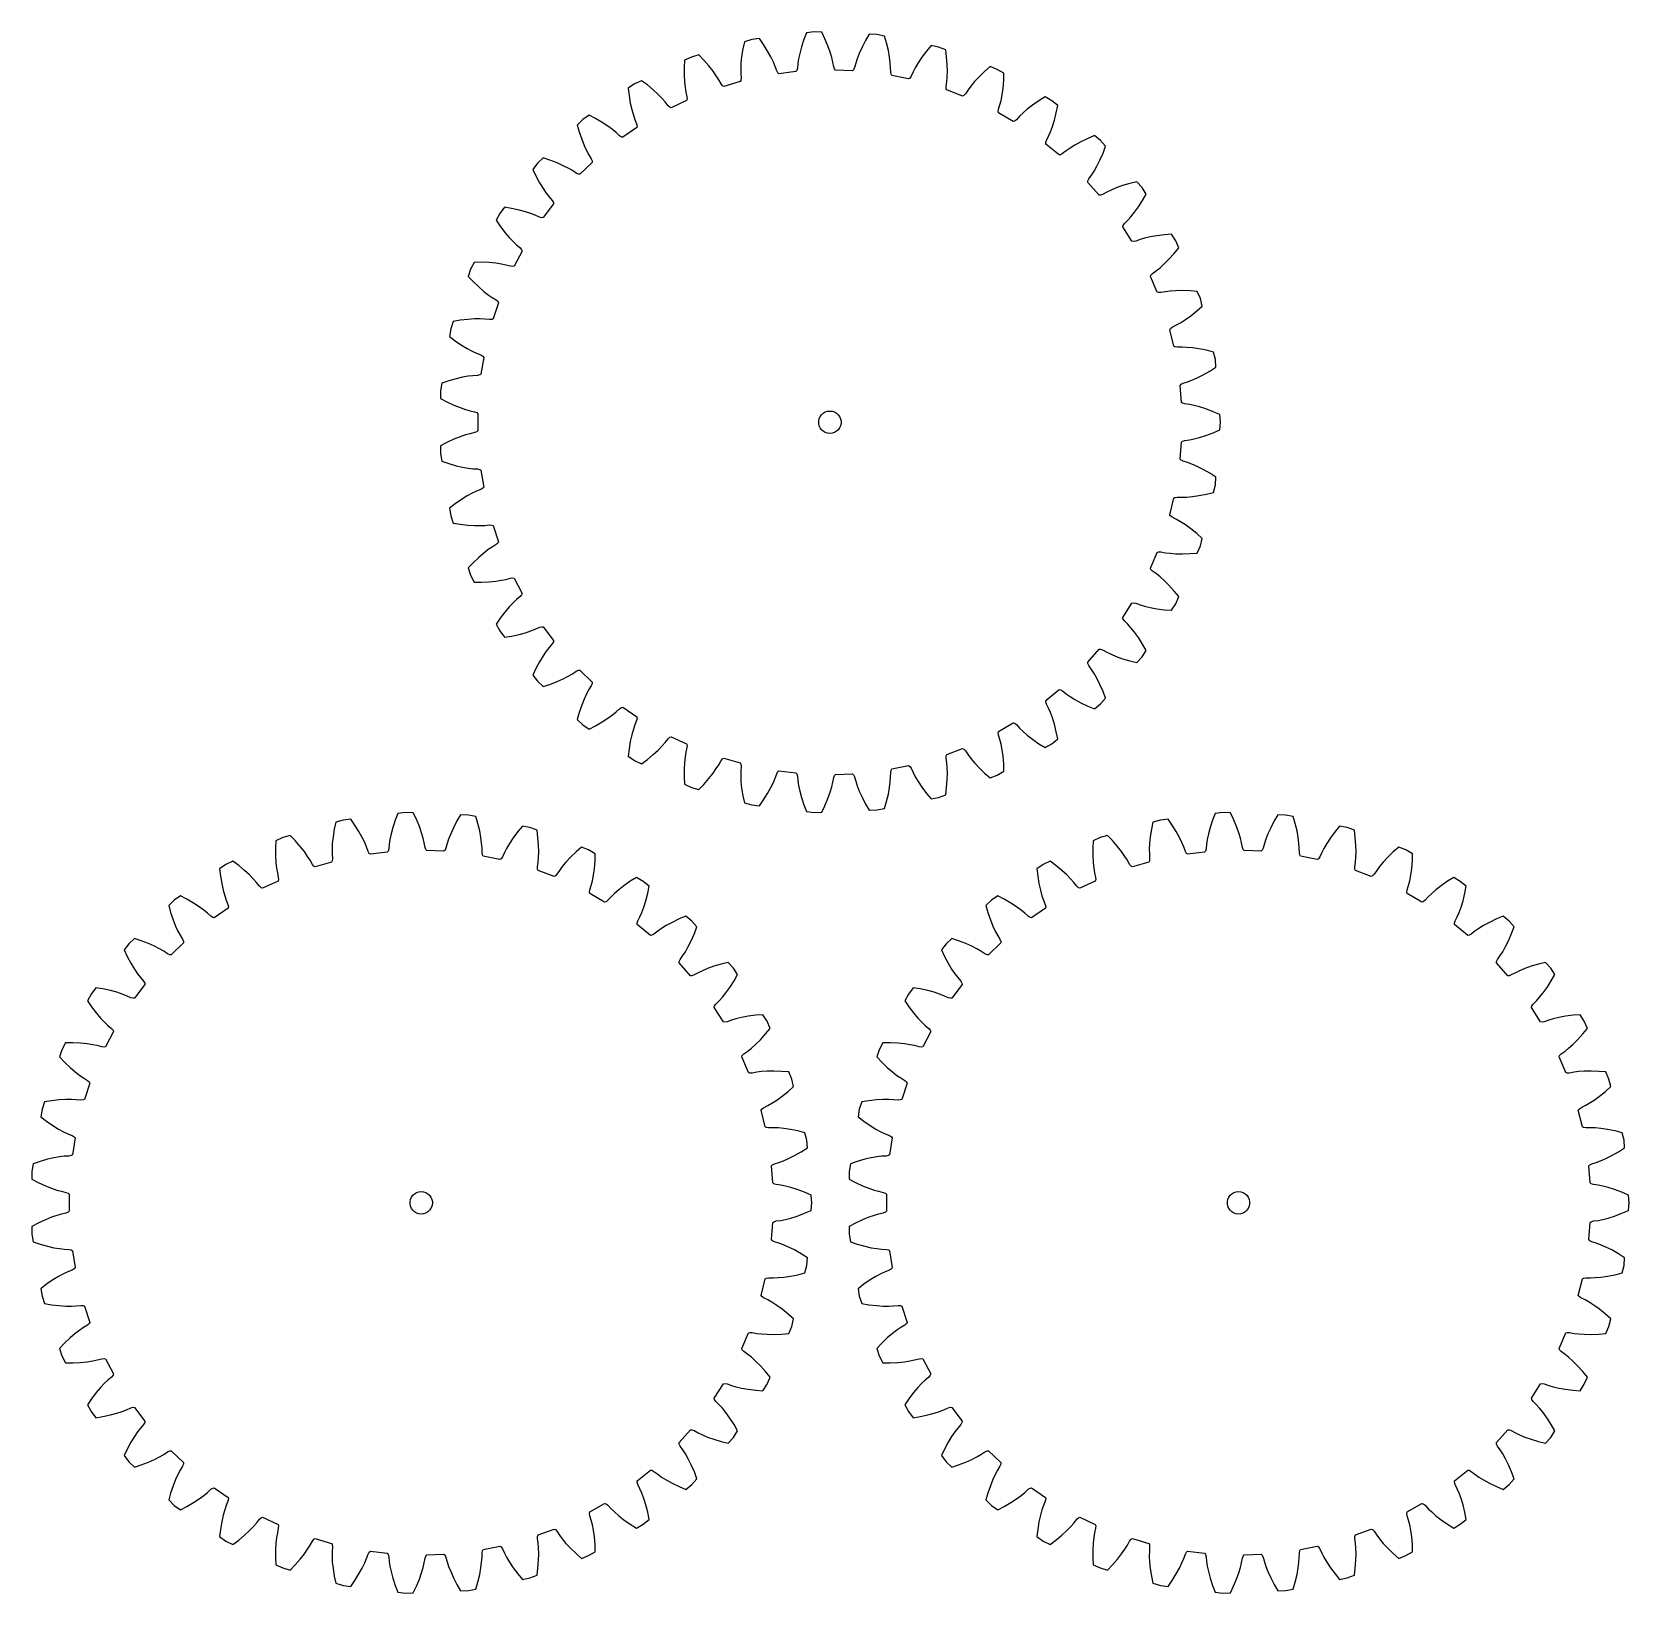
# Model space of a CAD drawing. Extents: x 0 to 213, y 0 to 209.
import ezdxf

# ---------------------------------------------------------------- set-up
doc = ezdxf.new("R2010")
doc.units = 0

msp = doc.modelspace()

# ---------------------------------------------------------------- linework, layer by layer
for p, q in [((95.22, 207.34), (95.02, 206.4)), ((96.21, 207.63), (95.22, 207.34)), ((97.23, 207.75), (96.21, 207.63)), ((97.79, 206.96), (97.23, 207.75)), ((103.18, 207.62), (102.86, 206.64)), ((103.53, 208.52), (103.18, 207.62)), ((104.55, 208.64), (103.53, 208.52)), ((105.58, 208.6), (104.55, 208.64)), ((106, 207.73), (105.58, 208.6)), ((106.4, 206.78), (106, 207.73)), ((111.43, 207.51), (110.95, 206.6)), ((111.92, 208.35), (111.43, 207.51)), ((112.94, 208.3), (111.92, 208.35)), ((113.95, 208.1), (112.94, 208.3)), ((114.23, 207.17), (113.95, 208.1)), ((114.47, 206.17), (114.23, 207.17)), ((88.14, 205.29), (87.21, 204.85)), ((89.13, 205.58), (88.14, 205.29)), ((89.8, 204.89), (89.13, 205.58)), ((94.86, 205.38), (94.77, 204.49)), ((95.02, 206.4), (94.86, 205.38)), ((98.33, 206.09), (97.79, 206.96)), ((98.76, 205.3), (98.33, 206.09)), ((99.1, 204.62), (98.76, 205.3)), ((102.47, 205.03), (102.37, 204.41)), ((102.63, 205.77), (102.47, 205.03)), ((102.86, 206.64), (102.63, 205.77)), ((106.7, 205.94), (106.4, 206.78)), ((106.92, 205.21), (106.7, 205.94)), ((107.06, 204.6), (106.92, 205.21)), ((110.31, 205.07), (110.12, 204.48)), ((110.58, 205.78), (110.31, 205.07)), ((110.95, 206.6), (110.58, 205.78)), ((114.63, 205.29), (114.47, 206.17)), ((114.73, 204.53), (114.63, 205.29)), ((118.94, 205.26), (118.44, 204.51)), ((119.55, 206.09), (118.94, 205.26)), ((120.17, 206.83), (119.55, 206.09)), ((121.18, 206.62), (120.17, 206.83)), ((122.14, 206.26), (121.18, 206.62)), ((122.26, 205.3), (122.14, 206.26)), ((122.34, 204.27), (122.26, 205.3)), ((87.21, 204.85), (87.16, 203.89)), ((87.16, 203.89), (87.17, 202.85)), ((87.17, 202.85), (87.22, 201.96)), ((90.48, 204.11), (89.8, 204.89)), ((91.04, 203.41), (90.48, 204.11)), ((91.47, 202.78), (91.04, 203.41)), ((94.77, 204.49), (94.73, 203.73)), ((94.73, 203.73), (94.74, 203.1)), ((94.74, 203.1), (94.78, 202.48)), ((99.34, 204.04), (99.1, 204.62)), ((99.55, 203.45), (99.34, 204.04)), ((99.7, 203.18), (99.55, 203.45)), ((99.85, 203.06), (99.7, 203.18)), ((102.11, 203.34), (99.85, 203.06)), ((102.23, 203.49), (102.11, 203.34)), ((102.31, 203.79), (102.23, 203.49)), ((102.37, 204.41), (102.31, 203.79)), ((107.17, 203.98), (107.06, 204.6)), ((107.28, 203.69), (107.17, 203.98)), ((107.41, 203.55), (107.28, 203.69)), ((109.68, 203.46), (107.41, 203.55)), ((109.82, 203.59), (109.68, 203.46)), ((109.95, 203.87), (109.82, 203.59)), ((110.12, 204.48), (109.95, 203.87)), ((114.77, 203.91), (114.73, 204.53)), ((114.79, 203.28), (114.77, 203.91)), ((114.84, 202.98), (114.79, 203.28)), ((114.95, 202.82), (114.84, 202.98)), ((117.18, 202.36), (114.95, 202.82)), ((117.77, 203.3), (117.51, 202.73)), ((118.06, 203.86), (117.77, 203.3)), ((118.44, 204.51), (118.06, 203.86)), ((122.33, 202.62), (122.36, 203.38)), ((122.36, 203.38), (122.34, 204.27)), ((127.34, 203.37), (126.6, 202.66)), ((128.07, 204.01), (127.34, 203.37)), ((129.03, 203.64), (128.07, 204.01)), ((129.92, 203.13), (129.03, 203.64)), ((129.89, 202.16), (129.92, 203.13)), ((80.55, 201.69), (79.7, 201.11)), ((79.7, 201.11), (79.81, 200.15)), ((81.48, 202.13), (80.55, 201.69)), ((82.26, 201.56), (81.48, 202.13)), ((83.05, 200.9), (82.26, 201.56)), ((83.71, 200.29), (83.05, 200.9)), ((87.22, 201.96), (87.31, 201.21)), ((87.31, 201.21), (87.41, 200.59)), ((91.8, 202.25), (91.47, 202.78)), ((92.11, 201.7), (91.8, 202.25)), ((92.3, 201.46), (92.11, 201.7)), ((92.47, 201.37), (92.3, 201.46)), ((94.65, 202), (92.47, 201.37)), ((94.74, 202.17), (94.65, 202)), ((94.78, 202.48), (94.74, 202.17)), ((117.34, 202.47), (117.18, 202.36)), ((117.51, 202.73), (117.34, 202.47)), ((122.19, 201.37), (122.28, 201.99)), ((122.2, 201.06), (122.19, 201.37)), ((122.27, 200.89), (122.2, 201.06)), ((124.4, 200.08), (122.27, 200.89)), ((122.28, 201.99), (122.33, 202.62)), ((125.14, 200.91), (124.79, 200.39)), ((125.51, 201.41), (125.14, 200.91)), ((125.99, 202), (125.51, 201.41)), ((126.6, 202.66), (125.99, 202)), ((129.68, 200.25), (129.8, 201.14)), ((129.8, 201.14), (129.89, 202.16)), ((79.81, 200.15), (79.98, 199.13)), ((79.98, 199.13), (80.18, 198.26)), ((84.24, 199.75), (83.71, 200.29)), ((84.65, 199.28), (84.24, 199.75)), ((85.04, 198.78), (84.65, 199.28)), ((85.27, 198.57), (85.04, 198.78)), ((85.45, 198.51), (85.27, 198.57)), ((87.51, 199.49), (85.45, 198.51)), ((87.41, 200.59), (87.55, 199.98)), ((87.57, 199.67), (87.51, 199.49)), ((87.55, 199.98), (87.57, 199.67)), ((124.58, 200.16), (124.4, 200.08)), ((124.79, 200.39), (124.58, 200.16)), ((129.19, 198.3), (129.38, 198.9)), ((129.38, 198.9), (129.53, 199.5)), ((129.53, 199.5), (129.68, 200.25)), ((133.75, 198.86), (133.04, 198.31)), ((134.59, 199.45), (133.75, 198.86)), ((135.41, 199.96), (134.59, 199.45)), ((136.31, 199.44), (135.41, 199.96)), ((137.1, 198.79), (136.31, 199.44)), ((136.92, 197.84), (137.1, 198.79)), ((73.64, 196.92), (72.89, 196.2)), ((74.48, 197.5), (73.64, 196.92)), ((75.34, 197.06), (74.48, 197.5)), ((76.23, 196.54), (75.34, 197.06)), ((76.98, 196.05), (76.23, 196.54)), ((80.18, 198.26), (80.39, 197.52)), ((80.39, 197.52), (80.59, 196.93)), ((80.59, 196.93), (80.82, 196.35)), ((129.15, 197.99), (129.19, 198.3)), ((129.2, 197.81), (129.15, 197.99)), ((131.17, 196.67), (129.2, 197.81)), ((131.35, 196.72), (131.17, 196.67)), ((131.6, 196.91), (131.35, 196.72)), ((132.02, 197.37), (131.6, 196.91)), ((132.47, 197.81), (132.02, 197.37)), ((133.04, 198.31), (132.47, 197.81)), ((136.4, 195.99), (136.66, 196.85)), ((136.66, 196.85), (136.92, 197.84)), ((72.89, 196.2), (73.16, 195.28)), ((73.16, 195.28), (73.49, 194.3)), ((73.49, 194.3), (73.82, 193.47)), ((77.59, 195.59), (76.98, 196.05)), ((78.07, 195.2), (77.59, 195.59)), ((78.53, 194.77), (78.07, 195.2)), ((78.79, 194.6), (78.53, 194.77)), ((78.98, 194.56), (78.79, 194.6)), ((80.86, 195.86), (78.98, 194.56)), ((80.82, 196.35), (80.89, 196.05)), ((80.89, 196.05), (80.86, 195.86)), ((135.61, 194.14), (135.89, 194.7)), ((135.89, 194.7), (136.13, 195.28)), ((136.13, 195.28), (136.4, 195.99)), ((141.13, 194.41), (140.2, 193.96)), ((142.02, 194.78), (141.13, 194.41)), ((142.81, 194.13), (142.02, 194.78)), ((73.82, 193.47), (74.14, 192.78)), ((74.14, 192.78), (74.44, 192.23)), ((74.44, 192.23), (74.76, 191.69)), ((135.51, 193.85), (135.61, 194.14)), ((135.53, 193.65), (135.51, 193.85)), ((137.3, 192.21), (135.53, 193.65)), ((137.49, 192.23), (137.3, 192.21)), ((137.76, 192.38), (137.49, 192.23)), ((138.25, 192.77), (137.76, 192.38)), ((138.77, 193.13), (138.25, 192.77)), ((139.41, 193.53), (138.77, 193.13)), ((140.2, 193.96), (139.41, 193.53)), ((142.75, 191.51), (143.16, 192.45)), ((143.5, 193.36), (142.81, 194.13)), ((143.16, 192.45), (143.5, 193.36)), ((67.58, 191.1), (66.96, 190.28)), ((66.96, 190.28), (67.37, 189.4)), ((68.32, 191.81), (67.58, 191.1)), ((69.24, 191.51), (68.32, 191.81)), ((70.2, 191.14), (69.24, 191.51)), ((71.02, 190.77), (70.2, 191.14)), ((71.69, 190.43), (71.02, 190.77)), ((72.23, 190.11), (71.69, 190.43)), ((72.76, 189.76), (72.23, 190.11)), ((74.87, 191.21), (73.23, 189.63)), ((74.76, 191.69), (74.88, 191.4)), ((74.88, 191.4), (74.87, 191.21)), ((141.64, 189.52), (141.98, 190.05)), ((141.98, 190.05), (142.35, 190.71)), ((142.35, 190.71), (142.75, 191.51)), ((67.37, 189.4), (67.85, 188.49)), ((67.85, 188.49), (68.31, 187.72)), ((73.04, 189.64), (72.76, 189.76)), ((73.23, 189.63), (73.04, 189.64)), ((141.12, 188.54), (141.13, 188.73)), ((142.63, 186.84), (141.12, 188.54)), ((141.13, 188.73), (141.27, 189.01)), ((141.27, 189.01), (141.64, 189.52)), ((145.77, 188.1), (144.93, 187.8)), ((146.76, 188.39), (145.77, 188.1)), ((147.7, 188.61), (146.76, 188.39)), ((148.38, 187.84), (147.7, 188.61)), ((68.31, 187.72), (68.74, 187.09)), ((68.74, 187.09), (69.12, 186.6)), ((69.12, 186.6), (69.53, 186.12)), ((69.53, 186.12), (69.69, 185.85)), ((69.69, 185.85), (69.71, 185.66)), ((142.82, 186.82), (142.63, 186.84)), ((143.11, 186.93), (142.82, 186.82)), ((143.67, 187.23), (143.11, 186.93)), ((144.23, 187.5), (143.67, 187.23)), ((144.93, 187.8), (144.23, 187.5)), ((147.9, 185.26), (148.46, 186.13)), ((148.94, 186.97), (148.38, 187.84)), ((148.46, 186.13), (148.94, 186.97)), ((62.53, 184.38), (62.05, 183.47)), ((63.15, 185.21), (62.53, 184.38)), ((64.1, 185.06), (63.15, 185.21)), ((65.11, 184.84), (64.1, 185.06)), ((65.98, 184.61), (65.11, 184.84)), ((66.7, 184.38), (65.98, 184.61)), ((67.28, 184.15), (66.7, 184.38)), ((67.86, 183.9), (67.28, 184.15)), ((68.16, 183.82), (67.86, 183.9)), ((68.35, 183.84), (68.16, 183.82)), ((69.71, 185.66), (68.35, 183.84)), ((146.49, 183.48), (146.9, 183.94)), ((146.9, 183.94), (147.38, 184.54)), ((147.38, 184.54), (147.9, 185.26)), ((62.05, 183.47), (62.59, 182.67)), ((62.59, 182.67), (63.22, 181.85)), ((63.22, 181.85), (63.8, 181.17)), ((145.82, 182.6), (145.86, 182.78)), ((147.03, 180.67), (145.82, 182.6)), ((145.86, 182.78), (146.04, 183.03)), ((146.04, 183.03), (146.49, 183.48)), ((151.36, 181.54), (150.34, 181.41)), ((152.32, 181.61), (151.36, 181.54)), ((152.88, 180.74), (152.32, 181.61)), ((63.8, 181.17), (64.32, 180.62)), ((64.32, 180.62), (64.77, 180.19)), ((65.51, 179.36), (64.45, 177.34)), ((64.77, 180.19), (65.25, 179.78)), ((65.25, 179.78), (65.45, 179.54)), ((65.45, 179.54), (65.51, 179.36)), ((147.22, 180.63), (147.03, 180.67)), ((147.53, 180.68), (147.22, 180.63)), ((148.12, 180.9), (147.53, 180.68)), ((148.72, 181.07), (148.12, 180.9)), ((149.46, 181.25), (148.72, 181.07)), ((150.34, 181.41), (149.46, 181.25)), ((152.67, 179.04), (153.28, 179.79)), ((153.28, 179.79), (152.88, 180.74)), ((59.1, 177.85), (58.63, 176.94)), ((60.07, 177.86), (59.1, 177.85)), ((61.1, 177.81), (60.07, 177.86)), ((61.99, 177.72), (61.1, 177.81)), ((62.74, 177.61), (61.99, 177.72)), ((63.35, 177.48), (62.74, 177.61)), ((63.96, 177.32), (63.35, 177.48)), ((64.27, 177.29), (63.96, 177.32)), ((64.45, 177.34), (64.27, 177.29)), ((150.79, 177.13), (151.35, 177.64)), ((151.35, 177.64), (151.98, 178.27)), ((151.98, 178.27), (152.67, 179.04)), ((58.63, 176.94), (58.3, 175.97)), ((58.3, 175.97), (58.96, 175.27)), ((58.96, 175.27), (59.71, 174.56)), ((149.5, 175.97), (149.57, 176.15)), ((150.39, 173.88), (149.5, 175.97)), ((149.57, 176.15), (149.79, 176.37)), ((149.79, 176.37), (150.3, 176.74)), ((150.3, 176.74), (150.79, 177.13)), ((59.71, 174.56), (60.39, 173.97)), ((60.39, 173.97), (61, 173.51)), ((61, 173.51), (61.51, 173.16)), ((61.51, 173.16), (62.05, 172.84)), ((150.57, 173.81), (150.39, 173.88)), ((150.88, 173.81), (150.57, 173.81)), ((151.5, 173.93), (150.88, 173.81)), ((152.12, 174.01), (151.5, 173.93)), ((152.88, 174.06), (152.12, 174.01)), ((153.77, 174.08), (152.88, 174.06)), ((154.8, 174.04), (153.77, 174.08)), ((155.76, 173.96), (154.8, 174.04)), ((156.17, 173.01), (155.76, 173.96)), ((156.41, 172.01), (156.17, 173.01)), ((62.37, 172.46), (61.65, 170.3)), ((62.05, 172.84), (62.29, 172.64)), ((62.29, 172.64), (62.37, 172.46)), ((154.89, 170.72), (155.7, 171.37)), ((155.7, 171.37), (156.41, 172.01)), ((55.97, 168.97), (55.8, 167.96)), ((56.29, 169.95), (55.97, 168.97)), ((57.24, 170.11), (56.29, 169.95)), ((58.27, 170.23), (57.24, 170.11)), ((59.16, 170.29), (58.27, 170.23)), ((59.92, 170.29), (59.16, 170.29)), ((60.55, 170.26), (59.92, 170.29)), ((61.17, 170.2), (60.55, 170.26)), ((61.48, 170.22), (61.17, 170.2)), ((61.65, 170.3), (61.48, 170.22)), ((152.07, 168.85), (152.17, 169.01)), ((152.62, 166.64), (152.07, 168.85)), ((152.17, 169.01), (152.42, 169.19)), ((152.42, 169.19), (152.98, 169.48)), ((152.98, 169.48), (153.53, 169.78)), ((153.53, 169.78), (154.17, 170.2)), ((154.17, 170.2), (154.89, 170.72)), ((55.8, 167.96), (56.57, 167.37)), ((56.57, 167.37), (57.42, 166.79)), ((57.42, 166.79), (58.19, 166.33)), ((152.78, 166.54), (152.62, 166.64)), ((153.09, 166.5), (152.78, 166.54)), ((58.19, 166.33), (58.86, 165.97)), ((58.86, 165.97), (59.42, 165.71)), ((59.42, 165.71), (60.01, 165.47)), ((60.01, 165.47), (60.27, 165.31)), ((60.38, 165.15), (60.02, 162.91)), ((60.27, 165.31), (60.38, 165.15)), ((153.72, 166.51), (153.09, 166.5)), ((154.34, 166.49), (153.72, 166.51)), ((155.1, 166.42), (154.34, 166.49)), ((155.98, 166.29), (155.1, 166.42)), ((157, 166.09), (155.98, 166.29)), ((157.93, 165.86), (157, 166.09)), ((158.18, 164.86), (157.93, 165.86)), ((158.26, 163.83), (158.18, 164.86)), ((56.69, 162.29), (55.7, 162.01)), ((57.56, 162.49), (56.69, 162.29)), ((58.31, 162.62), (57.56, 162.49)), ((58.93, 162.69), (58.31, 162.62)), ((59.56, 162.73), (58.93, 162.69)), ((59.86, 162.8), (59.56, 162.73)), ((60.02, 162.91), (59.86, 162.8)), ((155.05, 162.09), (155.75, 162.4)), ((155.75, 162.4), (156.55, 162.8)), ((156.55, 162.8), (157.45, 163.31)), ((157.45, 163.31), (158.26, 163.83)), ((54.78, 161.7), (54.62, 160.68)), ((54.62, 160.68), (54.62, 159.65)), ((55.7, 162.01), (54.78, 161.7)), ((153.47, 161.4), (153.59, 161.55)), ((153.65, 159.13), (153.47, 161.4)), ((153.59, 161.55), (153.87, 161.69)), ((153.87, 161.69), (154.47, 161.88)), ((154.47, 161.88), (155.05, 162.09)), ((54.62, 159.65), (55.47, 159.2)), ((55.47, 159.2), (56.4, 158.76)), ((56.4, 158.76), (57.23, 158.43)), ((57.23, 158.43), (57.95, 158.18)), ((57.95, 158.18), (58.56, 158.01)), ((58.56, 158.01), (59.17, 157.87)), ((106.34, 157.95), (106.65, 157.98)), ((106.65, 157.98), (106.96, 157.95)), ((153.8, 159.01), (153.65, 159.13)), ((154.09, 158.92), (153.8, 159.01)), ((154.72, 158.83), (154.09, 158.92)), ((155.33, 158.71), (154.72, 158.83)), ((156.06, 158.52), (155.33, 158.71)), ((156.92, 158.25), (156.06, 158.52)), ((157.89, 157.89), (156.92, 158.25)), ((59.17, 157.87), (59.46, 157.76)), ((59.46, 157.76), (59.59, 157.62)), ((59.59, 157.62), (59.59, 155.34)), ((105.16, 156.64), (105.23, 156.94)), ((105.16, 156.32), (105.16, 156.64)), ((105.23, 156.02), (105.16, 156.32)), ((105.23, 156.94), (105.35, 157.23)), ((105.35, 155.73), (105.23, 156.02)), ((105.35, 157.23), (105.54, 157.49)), ((105.54, 157.49), (105.77, 157.69)), ((105.77, 157.69), (106.04, 157.85)), ((106.04, 157.85), (106.34, 157.95)), ((106.96, 157.95), (107.26, 157.85)), ((107.26, 157.85), (107.53, 157.69)), ((107.53, 157.69), (107.77, 157.49)), ((107.77, 157.49), (107.95, 157.23)), ((107.95, 157.23), (108.08, 156.94)), ((108.08, 156.02), (107.95, 155.73)), ((108.08, 156.94), (108.14, 156.64)), ((108.14, 156.32), (108.08, 156.02)), ((108.14, 156.64), (108.14, 156.32)), ((158.77, 157.51), (157.89, 157.89)), ((158.85, 156.48), (158.77, 157.51)), ((158.77, 155.46), (158.85, 156.48)), ((55.47, 153.77), (54.62, 153.31)), ((56.4, 154.2), (55.47, 153.77)), ((57.23, 154.54), (56.4, 154.2)), ((57.95, 154.78), (57.23, 154.54)), ((58.56, 154.95), (57.95, 154.78)), ((59.17, 155.09), (58.56, 154.95)), ((59.46, 155.21), (59.17, 155.09)), ((59.59, 155.34), (59.46, 155.21)), ((105.54, 155.48), (105.35, 155.73)), ((105.77, 155.27), (105.54, 155.48)), ((106.04, 155.11), (105.77, 155.27)), ((106.34, 155.01), (106.04, 155.11)), ((106.65, 154.98), (106.34, 155.01)), ((106.96, 155.01), (106.65, 154.98)), ((107.26, 155.11), (106.96, 155.01)), ((107.53, 155.27), (107.26, 155.11)), ((107.77, 155.48), (107.53, 155.27)), ((107.95, 155.73), (107.77, 155.48)), ((153.47, 151.56), (153.65, 153.83)), ((153.65, 153.83), (153.8, 153.95)), ((153.8, 153.95), (154.09, 154.05)), ((154.09, 154.05), (154.72, 154.13)), ((154.72, 154.13), (155.33, 154.26)), ((155.33, 154.26), (156.06, 154.44)), ((156.06, 154.44), (156.92, 154.71)), ((156.92, 154.71), (157.89, 155.07)), ((157.89, 155.07), (158.77, 155.46)), ((54.62, 153.31), (54.62, 152.28)), ((54.62, 152.28), (54.78, 151.26)), ((54.78, 151.26), (55.7, 150.95)), ((55.7, 150.95), (56.69, 150.67)), ((56.69, 150.67), (57.56, 150.47)), ((57.56, 150.47), (58.31, 150.35)), ((58.31, 150.35), (58.93, 150.27)), ((58.93, 150.27), (59.56, 150.24)), ((59.56, 150.24), (59.86, 150.17)), ((59.86, 150.17), (60.02, 150.06)), ((60.02, 150.06), (60.38, 147.81)), ((153.59, 151.41), (153.47, 151.56)), ((153.87, 151.28), (153.59, 151.41)), ((154.47, 151.09), (153.87, 151.28)), ((155.05, 150.87), (154.47, 151.09)), ((155.75, 150.57), (155.05, 150.87)), ((156.55, 150.17), (155.75, 150.57)), ((157.45, 149.66), (156.55, 150.17)), ((158.26, 149.13), (157.45, 149.66)), ((60.01, 147.49), (59.42, 147.26)), ((60.27, 147.65), (60.01, 147.49)), ((60.38, 147.81), (60.27, 147.65)), ((157.93, 147.11), (158.18, 148.11)), ((158.18, 148.11), (158.26, 149.13)), ((56.57, 145.59), (55.8, 145)), ((57.42, 146.17), (56.57, 145.59)), ((58.19, 146.63), (57.42, 146.17)), ((58.86, 146.99), (58.19, 146.63)), ((59.42, 147.26), (58.86, 146.99)), ((152.07, 144.11), (152.62, 146.32)), ((152.62, 146.32), (152.78, 146.42)), ((152.78, 146.42), (153.09, 146.47)), ((153.09, 146.47), (153.72, 146.46)), ((153.72, 146.46), (154.34, 146.48)), ((154.34, 146.48), (155.1, 146.54)), ((155.1, 146.54), (155.98, 146.67)), ((155.98, 146.67), (157, 146.87)), ((157, 146.87), (157.93, 147.11)), ((55.8, 145), (55.97, 143.99)), ((55.97, 143.99), (56.29, 143.01)), ((152.17, 143.95), (152.07, 144.11)), ((152.42, 143.77), (152.17, 143.95)), ((152.98, 143.49), (152.42, 143.77)), ((153.53, 143.18), (152.98, 143.49)), ((154.17, 142.77), (153.53, 143.18)), ((56.29, 143.01), (57.24, 142.85)), ((57.24, 142.85), (58.27, 142.73)), ((58.27, 142.73), (59.16, 142.68)), ((59.16, 142.68), (59.92, 142.67)), ((59.92, 142.67), (60.55, 142.7)), ((60.55, 142.7), (61.17, 142.76)), ((61.17, 142.76), (61.48, 142.74)), ((61.48, 142.74), (61.65, 142.66)), ((61.65, 142.66), (62.37, 140.5)), ((154.89, 142.24), (154.17, 142.77)), ((155.7, 141.6), (154.89, 142.24)), ((156.41, 140.95), (155.7, 141.6)), ((156.17, 139.95), (156.41, 140.95)), ((60.39, 138.99), (59.71, 138.41)), ((61, 139.45), (60.39, 138.99)), ((61.51, 139.8), (61, 139.45)), ((62.05, 140.13), (61.51, 139.8)), ((62.29, 140.33), (62.05, 140.13)), ((62.37, 140.5), (62.29, 140.33)), ((149.5, 136.99), (150.39, 139.08)), ((150.39, 139.08), (150.57, 139.15)), ((150.57, 139.15), (150.88, 139.15)), ((150.88, 139.15), (151.5, 139.04)), ((151.5, 139.04), (152.12, 138.96)), ((152.12, 138.96), (152.88, 138.9)), ((152.88, 138.9), (153.77, 138.88)), ((153.77, 138.88), (154.8, 138.92)), ((154.8, 138.92), (155.76, 139)), ((155.76, 139), (156.17, 139.95)), ((58.96, 137.7), (58.3, 137)), ((58.3, 137), (58.63, 136.02)), ((59.71, 138.41), (58.96, 137.7)), ((149.57, 136.81), (149.5, 136.99)), ((149.79, 136.59), (149.57, 136.81)), ((58.63, 136.02), (59.1, 135.11)), ((59.1, 135.11), (60.07, 135.1)), ((60.07, 135.1), (61.1, 135.15)), ((61.1, 135.15), (61.99, 135.24)), ((61.99, 135.24), (62.74, 135.35)), ((62.74, 135.35), (63.35, 135.48)), ((63.35, 135.48), (63.96, 135.65)), ((63.96, 135.65), (64.27, 135.68)), ((64.27, 135.68), (64.45, 135.62)), ((64.45, 135.62), (65.51, 133.6)), ((150.3, 136.22), (149.79, 136.59)), ((150.79, 135.83), (150.3, 136.22)), ((151.35, 135.32), (150.79, 135.83)), ((151.98, 134.69), (151.35, 135.32)), ((152.67, 133.92), (151.98, 134.69)), ((64.77, 132.78), (64.32, 132.35)), ((65.25, 133.18), (64.77, 132.78)), ((65.45, 133.42), (65.25, 133.18)), ((65.51, 133.6), (65.45, 133.42)), ((153.28, 133.17), (152.67, 133.92)), ((152.88, 132.22), (153.28, 133.17)), ((62.59, 130.29), (62.05, 129.49)), ((63.22, 131.11), (62.59, 130.29)), ((63.8, 131.79), (63.22, 131.11)), ((64.32, 132.35), (63.8, 131.79)), ((145.82, 130.37), (147.03, 132.29)), ((145.86, 130.18), (145.82, 130.37)), ((147.03, 132.29), (147.22, 132.33)), ((147.22, 132.33), (147.53, 132.28)), ((147.53, 132.28), (148.12, 132.07)), ((148.12, 132.07), (148.72, 131.89)), ((148.72, 131.89), (149.46, 131.71)), ((149.46, 131.71), (150.34, 131.55)), ((150.34, 131.55), (151.36, 131.42)), ((151.36, 131.42), (152.32, 131.35)), ((152.32, 131.35), (152.88, 132.22)), ((62.05, 129.49), (62.53, 128.58)), ((62.53, 128.58), (63.15, 127.76)), ((64.1, 127.91), (65.11, 128.12)), ((65.11, 128.12), (65.98, 128.35)), ((65.98, 128.35), (66.7, 128.58)), ((66.7, 128.58), (67.28, 128.81)), ((67.28, 128.81), (67.86, 129.07)), ((67.86, 129.07), (68.16, 129.15)), ((68.16, 129.15), (68.35, 129.12)), ((68.35, 129.12), (69.71, 127.3)), ((146.04, 129.93), (145.86, 130.18)), ((146.49, 129.48), (146.04, 129.93)), ((146.9, 129.02), (146.49, 129.48)), ((147.38, 128.43), (146.9, 129.02)), ((147.9, 127.7), (147.38, 128.43)), ((63.15, 127.76), (64.1, 127.91)), ((69.12, 126.37), (68.74, 125.87)), ((69.53, 126.85), (69.12, 126.37)), ((69.69, 127.11), (69.53, 126.85)), ((69.71, 127.3), (69.69, 127.11)), ((141.12, 124.42), (142.63, 126.13)), ((142.63, 126.13), (142.82, 126.14)), ((142.82, 126.14), (143.11, 126.04)), ((143.11, 126.04), (143.67, 125.73)), ((148.46, 126.83), (147.9, 127.7)), ((148.38, 125.12), (148.94, 125.99)), ((148.94, 125.99), (148.46, 126.83)), ((67.85, 124.47), (67.37, 123.56)), ((68.31, 125.24), (67.85, 124.47)), ((68.74, 125.87), (68.31, 125.24)), ((141.13, 124.23), (141.12, 124.42)), ((141.27, 123.95), (141.13, 124.23)), ((141.64, 123.44), (141.27, 123.95)), ((143.67, 125.73), (144.23, 125.46)), ((144.23, 125.46), (144.93, 125.17)), ((144.93, 125.17), (145.77, 124.87)), ((145.77, 124.87), (146.76, 124.57)), ((146.76, 124.57), (147.7, 124.35)), ((147.7, 124.35), (148.38, 125.12)), ((67.37, 123.56), (66.96, 122.69)), ((66.96, 122.69), (67.58, 121.86)), ((67.58, 121.86), (68.32, 121.15)), ((69.24, 121.45), (70.2, 121.82)), ((70.2, 121.82), (71.02, 122.19)), ((71.02, 122.19), (71.69, 122.54)), ((71.69, 122.54), (72.23, 122.85)), ((72.23, 122.85), (72.76, 123.2)), ((72.76, 123.2), (73.04, 123.33)), ((73.04, 123.33), (73.23, 123.33)), ((73.23, 123.33), (74.87, 121.75)), ((74.87, 121.75), (74.88, 121.56)), ((141.98, 122.92), (141.64, 123.44)), ((142.35, 122.26), (141.98, 122.92)), ((142.75, 121.45), (142.35, 122.26)), ((68.32, 121.15), (69.24, 121.45)), ((74.14, 120.18), (73.82, 119.49)), ((74.44, 120.74), (74.14, 120.18)), ((74.76, 121.27), (74.44, 120.74)), ((74.88, 121.56), (74.76, 121.27)), ((135.53, 119.31), (137.3, 120.75)), ((137.3, 120.75), (137.49, 120.73)), ((137.49, 120.73), (137.76, 120.58)), ((137.76, 120.58), (138.25, 120.19)), ((138.25, 120.19), (138.77, 119.83)), ((138.77, 119.83), (139.41, 119.43)), ((143.16, 120.51), (142.75, 121.45)), ((142.81, 118.83), (143.5, 119.6)), ((143.5, 119.6), (143.16, 120.51)), ((73.16, 117.69), (72.89, 116.76)), ((73.49, 118.66), (73.16, 117.69)), ((73.82, 119.49), (73.49, 118.66)), ((77.59, 117.37), (78.07, 117.77)), ((78.07, 117.77), (78.53, 118.19)), ((78.53, 118.19), (78.79, 118.36)), ((78.79, 118.36), (78.98, 118.4)), ((78.98, 118.4), (80.86, 117.11)), ((135.51, 119.12), (135.53, 119.31)), ((135.61, 118.82), (135.51, 119.12)), ((135.89, 118.26), (135.61, 118.82)), ((136.13, 117.69), (135.89, 118.26)), ((136.4, 116.97), (136.13, 117.69)), ((139.41, 119.43), (140.2, 119)), ((140.2, 119), (141.13, 118.55)), ((141.13, 118.55), (142.02, 118.18)), ((142.02, 118.18), (142.81, 118.83)), ((72.89, 116.76), (73.64, 116.04)), ((73.64, 116.04), (74.48, 115.46)), ((74.48, 115.46), (75.34, 115.9)), ((75.34, 115.9), (76.23, 116.42)), ((76.23, 116.42), (76.98, 116.92)), ((76.98, 116.92), (77.59, 117.37)), ((80.39, 115.44), (80.18, 114.71)), ((80.59, 116.03), (80.39, 115.44)), ((80.82, 116.61), (80.59, 116.03)), ((80.89, 116.92), (80.82, 116.61)), ((80.86, 117.11), (80.89, 116.92)), ((129.2, 115.16), (131.17, 116.3)), ((131.17, 116.3), (131.35, 116.25)), ((131.35, 116.25), (131.6, 116.06)), ((131.6, 116.06), (132.02, 115.59)), ((132.02, 115.59), (132.47, 115.16)), ((136.66, 116.12), (136.4, 116.97)), ((136.92, 115.12), (136.66, 116.12)), ((79.98, 113.83), (79.81, 112.82)), ((80.18, 114.71), (79.98, 113.83)), ((83.71, 112.67), (84.24, 113.21)), ((84.24, 113.21), (84.65, 113.68)), ((84.65, 113.68), (85.04, 114.18)), ((85.04, 114.18), (85.27, 114.39)), ((85.27, 114.39), (85.45, 114.45)), ((85.45, 114.45), (87.51, 113.48)), ((87.51, 113.48), (87.57, 113.3)), ((87.57, 113.3), (87.55, 112.99)), ((129.15, 114.97), (129.2, 115.16)), ((129.19, 114.67), (129.15, 114.97)), ((129.38, 114.06), (129.19, 114.67)), ((129.53, 113.46), (129.38, 114.06)), ((129.68, 112.71), (129.53, 113.46)), ((132.47, 115.16), (133.04, 114.66)), ((133.04, 114.66), (133.75, 114.11)), ((133.75, 114.11), (134.59, 113.51)), ((134.59, 113.51), (135.41, 113)), ((135.41, 113), (136.31, 113.52)), ((136.31, 113.52), (137.1, 114.17)), ((137.1, 114.17), (136.92, 115.12)), ((79.81, 112.82), (79.7, 111.86)), ((79.7, 111.86), (80.55, 111.27)), ((80.55, 111.27), (81.48, 110.83)), ((81.48, 110.83), (82.26, 111.41)), ((82.26, 111.41), (83.05, 112.06)), ((83.05, 112.06), (83.71, 112.67)), ((87.31, 111.76), (87.22, 111)), ((87.41, 112.37), (87.31, 111.76)), ((87.55, 112.99), (87.41, 112.37)), ((91.8, 110.71), (92.11, 111.26)), ((92.11, 111.26), (92.3, 111.5)), ((92.3, 111.5), (92.47, 111.6)), ((92.47, 111.6), (94.65, 110.96)), ((122.19, 111.59), (122.2, 111.9)), ((122.28, 110.97), (122.19, 111.59)), ((122.2, 111.9), (122.27, 112.08)), ((122.27, 112.08), (124.4, 112.88)), ((124.4, 112.88), (124.58, 112.8)), ((124.58, 112.8), (124.79, 112.58)), ((124.79, 112.58), (125.14, 112.05)), ((125.14, 112.05), (125.51, 111.55)), ((125.51, 111.55), (125.99, 110.97)), ((129.8, 111.83), (129.68, 112.71)), ((129.89, 110.8), (129.8, 111.83)), ((87.17, 110.11), (87.16, 109.08)), ((87.16, 109.08), (87.21, 108.11)), ((87.22, 111), (87.17, 110.11)), ((90.48, 108.85), (91.04, 109.56)), ((91.04, 109.56), (91.47, 110.18)), ((91.47, 110.18), (91.8, 110.71)), ((94.65, 110.96), (94.74, 110.79)), ((94.74, 109.86), (94.73, 109.23)), ((94.73, 109.23), (94.77, 108.47)), ((94.74, 110.79), (94.78, 110.49)), ((94.78, 110.49), (94.74, 109.86)), ((99.1, 108.34), (99.34, 108.92)), ((99.34, 108.92), (99.55, 109.51)), ((99.55, 109.51), (99.7, 109.78)), ((99.7, 109.78), (99.85, 109.9)), ((99.85, 109.9), (102.11, 109.63)), ((102.11, 109.63), (102.23, 109.48)), ((102.23, 109.48), (102.31, 109.18)), ((102.31, 109.18), (102.37, 108.55)), ((107.06, 108.36), (107.17, 108.98)), ((107.17, 108.98), (107.28, 109.27)), ((107.28, 109.27), (107.41, 109.41)), ((107.41, 109.41), (109.68, 109.51)), ((109.68, 109.51), (109.82, 109.37)), ((109.82, 109.37), (109.95, 109.09)), ((109.95, 109.09), (110.12, 108.49)), ((114.73, 108.43), (114.77, 109.05)), ((114.77, 109.05), (114.79, 109.68)), ((114.79, 109.68), (114.84, 109.98)), ((114.84, 109.98), (114.95, 110.14)), ((114.95, 110.14), (117.18, 110.6)), ((117.18, 110.6), (117.34, 110.49)), ((117.34, 110.49), (117.51, 110.24)), ((117.51, 110.24), (117.77, 109.66)), ((117.77, 109.66), (118.06, 109.11)), ((118.06, 109.11), (118.44, 108.45)), ((122.33, 110.35), (122.28, 110.97)), ((122.36, 109.59), (122.33, 110.35)), ((122.34, 108.69), (122.36, 109.59)), ((125.99, 110.97), (126.6, 110.31)), ((126.6, 110.31), (127.34, 109.59)), ((127.34, 109.59), (128.07, 108.95)), ((128.07, 108.95), (129.03, 109.32)), ((129.03, 109.32), (129.92, 109.83)), ((129.92, 109.83), (129.89, 110.8)), ((87.21, 108.11), (88.14, 107.67)), ((88.14, 107.67), (89.13, 107.38)), ((89.13, 107.38), (89.8, 108.08)), ((89.8, 108.08), (90.48, 108.85)), ((94.77, 108.47), (94.86, 107.58)), ((94.86, 107.58), (95.02, 106.56)), ((97.79, 106), (98.33, 106.88)), ((98.33, 106.88), (98.76, 107.66)), ((98.76, 107.66), (99.1, 108.34)), ((102.37, 108.55), (102.47, 107.93)), ((102.47, 107.93), (102.63, 107.19)), ((102.63, 107.19), (102.86, 106.33)), ((106.4, 106.18), (106.7, 107.03)), ((106.7, 107.03), (106.92, 107.76)), ((106.92, 107.76), (107.06, 108.36)), ((110.12, 108.49), (110.31, 107.89)), ((110.31, 107.89), (110.58, 107.18)), ((110.58, 107.18), (110.95, 106.37)), ((114.23, 105.79), (114.47, 106.79)), ((114.47, 106.79), (114.63, 107.67)), ((114.63, 107.67), (114.73, 108.43)), ((118.44, 108.45), (118.94, 107.71)), ((118.94, 107.71), (119.55, 106.88)), ((119.55, 106.88), (120.17, 106.13)), ((122.14, 106.7), (122.26, 107.66)), ((122.26, 107.66), (122.34, 108.69)), ((95.02, 106.56), (95.22, 105.62)), ((95.22, 105.62), (96.21, 105.33)), ((96.21, 105.33), (97.23, 105.21)), ((97.23, 105.21), (97.79, 106)), ((102.86, 106.33), (103.18, 105.35)), ((103.18, 105.35), (103.53, 104.45)), ((105.58, 104.36), (106, 105.23)), ((106, 105.23), (106.4, 106.18)), ((110.95, 106.37), (111.43, 105.45)), ((111.43, 105.45), (111.92, 104.62)), ((111.92, 104.62), (112.94, 104.66)), ((112.94, 104.66), (113.95, 104.87)), ((113.95, 104.87), (114.23, 105.79)), ((120.17, 106.13), (121.18, 106.34)), ((121.18, 106.34), (122.14, 106.7)), ((40.6, 103.02), (40.4, 102.08)), ((41.59, 103.31), (40.6, 103.02)), ((42.61, 103.43), (41.59, 103.31)), ((43.17, 102.64), (42.61, 103.43)), ((43.71, 101.77), (43.17, 102.64)), ((48.56, 103.3), (48.24, 102.32)), ((48.91, 104.2), (48.56, 103.3)), ((49.93, 104.32), (48.91, 104.2)), ((50.96, 104.28), (49.93, 104.32)), ((51.38, 103.41), (50.96, 104.28)), ((51.78, 102.46), (51.38, 103.41)), ((56.81, 103.19), (56.33, 102.28)), ((57.3, 104.02), (56.81, 103.19)), ((58.33, 103.98), (57.3, 104.02)), ((59.33, 103.78), (58.33, 103.98)), ((59.61, 102.85), (59.33, 103.78)), ((59.85, 101.85), (59.61, 102.85)), ((65.55, 102.51), (64.93, 101.76)), ((66.56, 102.3), (65.55, 102.51)), ((103.53, 104.45), (104.55, 104.32)), ((104.55, 104.32), (105.58, 104.36)), ((149.84, 103.02), (149.64, 102.08)), ((150.83, 103.31), (149.84, 103.02)), ((151.85, 103.43), (150.83, 103.31)), ((152.4, 102.64), (151.85, 103.43)), ((152.95, 101.77), (152.4, 102.64)), ((157.8, 103.3), (157.48, 102.32)), ((158.15, 104.2), (157.8, 103.3)), ((159.17, 104.32), (158.15, 104.2)), ((160.2, 104.28), (159.17, 104.32)), ((160.62, 103.41), (160.2, 104.28)), ((161.02, 102.46), (160.62, 103.41)), ((166.04, 103.19), (165.57, 102.28)), ((166.53, 104.02), (166.04, 103.19)), ((167.56, 103.98), (166.53, 104.02)), ((168.57, 103.78), (167.56, 103.98)), ((168.85, 102.85), (168.57, 103.78)), ((169.09, 101.85), (168.85, 102.85)), ((174.78, 102.51), (174.17, 101.76)), ((175.79, 102.3), (174.78, 102.51)), ((32.59, 100.53), (32.55, 99.57)), ((33.52, 100.97), (32.59, 100.53)), ((34.51, 101.26), (33.52, 100.97)), ((35.19, 100.57), (34.51, 101.26)), ((35.86, 99.79), (35.19, 100.57)), ((40.24, 101.06), (40.15, 100.17)), ((40.4, 102.08), (40.24, 101.06)), ((44.15, 100.98), (43.71, 101.77)), ((44.48, 100.3), (44.15, 100.98)), ((47.85, 100.71), (47.75, 100.09)), ((48.01, 101.45), (47.85, 100.71)), ((48.24, 102.32), (48.01, 101.45)), ((52.08, 101.62), (51.78, 102.46)), ((52.3, 100.89), (52.08, 101.62)), ((52.44, 100.28), (52.3, 100.89)), ((55.69, 100.75), (55.5, 100.16)), ((55.97, 101.46), (55.69, 100.75)), ((56.33, 102.28), (55.97, 101.46)), ((60.01, 100.97), (59.85, 101.85)), ((60.11, 100.21), (60.01, 100.97)), ((64.32, 100.94), (63.82, 100.19)), ((64.93, 101.76), (64.32, 100.94)), ((67.52, 101.94), (66.56, 102.3)), ((67.64, 100.98), (67.52, 101.94)), ((67.72, 99.95), (67.64, 100.98)), ((141.83, 100.53), (141.78, 99.57)), ((142.76, 100.97), (141.83, 100.53)), ((143.75, 101.26), (142.76, 100.97)), ((144.42, 100.57), (143.75, 101.26)), ((145.1, 99.79), (144.42, 100.57)), ((149.48, 101.06), (149.39, 100.17)), ((149.64, 102.08), (149.48, 101.06)), ((153.38, 100.98), (152.95, 101.77)), ((153.71, 100.3), (153.38, 100.98)), ((157.09, 100.71), (156.99, 100.09)), ((157.24, 101.45), (157.09, 100.71)), ((157.48, 102.32), (157.24, 101.45)), ((161.32, 101.62), (161.02, 102.46)), ((161.53, 100.89), (161.32, 101.62)), ((161.68, 100.28), (161.53, 100.89)), ((164.93, 100.75), (164.73, 100.16)), ((165.2, 101.46), (164.93, 100.75)), ((165.57, 102.28), (165.2, 101.46)), ((169.25, 100.97), (169.09, 101.85)), ((169.35, 100.21), (169.25, 100.97)), ((173.55, 100.94), (173.06, 100.19)), ((174.17, 101.76), (173.55, 100.94)), ((176.76, 101.94), (175.79, 102.3)), ((176.88, 100.98), (176.76, 101.94)), ((176.96, 99.95), (176.88, 100.98)), ((32.55, 99.57), (32.55, 98.53)), ((32.55, 98.53), (32.61, 97.64)), ((36.42, 99.09), (35.86, 99.79)), ((36.85, 98.46), (36.42, 99.09)), ((37.18, 97.93), (36.85, 98.46)), ((40.15, 100.17), (40.12, 99.41)), ((40.12, 99.41), (40.12, 98.78)), ((40.12, 98.78), (40.16, 98.15)), ((44.72, 99.72), (44.48, 100.3)), ((44.93, 99.13), (44.72, 99.72)), ((45.08, 98.86), (44.93, 99.13)), ((45.23, 98.74), (45.08, 98.86)), ((47.49, 99.01), (45.23, 98.74)), ((47.61, 99.17), (47.49, 99.01)), ((47.69, 99.46), (47.61, 99.17)), ((47.75, 100.09), (47.69, 99.46)), ((52.56, 99.66), (52.44, 100.28)), ((52.66, 99.37), (52.56, 99.66)), ((52.79, 99.23), (52.66, 99.37)), ((55.07, 99.14), (52.79, 99.23)), ((55.21, 99.27), (55.07, 99.14)), ((55.33, 99.55), (55.21, 99.27)), ((55.5, 100.16), (55.33, 99.55)), ((60.16, 99.59), (60.11, 100.21)), ((60.17, 98.96), (60.16, 99.59)), ((60.23, 98.66), (60.17, 98.96)), ((60.33, 98.5), (60.23, 98.66)), ((62.56, 98.04), (60.33, 98.5)), ((62.89, 98.41), (62.72, 98.15)), ((63.15, 98.98), (62.89, 98.41)), ((63.44, 99.53), (63.15, 98.98)), ((63.82, 100.19), (63.44, 99.53)), ((67.66, 97.67), (67.71, 98.3)), ((67.71, 98.3), (67.74, 99.06)), ((67.74, 99.06), (67.72, 99.95)), ((71.98, 98.33), (71.38, 97.68)), ((72.72, 99.05), (71.98, 98.33)), ((73.45, 99.69), (72.72, 99.05)), ((74.41, 99.32), (73.45, 99.69)), ((75.3, 98.81), (74.41, 99.32)), ((75.27, 97.84), (75.3, 98.81)), ((141.78, 99.57), (141.79, 98.53)), ((141.79, 98.53), (141.84, 97.64)), ((145.65, 99.09), (145.1, 99.79)), ((146.09, 98.46), (145.65, 99.09)), ((146.42, 97.93), (146.09, 98.46)), ((149.39, 100.17), (149.35, 99.41)), ((149.35, 99.41), (149.36, 98.78)), ((149.36, 98.78), (149.39, 98.15)), ((153.96, 99.72), (153.71, 100.3)), ((154.17, 99.13), (153.96, 99.72)), ((154.32, 98.86), (154.17, 99.13)), ((154.47, 98.74), (154.32, 98.86)), ((156.73, 99.01), (154.47, 98.74)), ((156.85, 99.17), (156.73, 99.01)), ((156.93, 99.46), (156.85, 99.17)), ((156.99, 100.09), (156.93, 99.46)), ((161.79, 99.66), (161.68, 100.28)), ((161.9, 99.37), (161.79, 99.66)), ((162.03, 99.23), (161.9, 99.37)), ((164.3, 99.14), (162.03, 99.23)), ((164.44, 99.27), (164.3, 99.14)), ((164.57, 99.55), (164.44, 99.27)), ((164.73, 100.16), (164.57, 99.55)), ((169.39, 99.59), (169.35, 100.21)), ((169.41, 98.96), (169.39, 99.59)), ((169.46, 98.66), (169.41, 98.96)), ((169.57, 98.5), (169.46, 98.66)), ((171.8, 98.04), (169.57, 98.5)), ((172.13, 98.41), (171.96, 98.15)), ((172.39, 98.98), (172.13, 98.41)), ((172.68, 99.53), (172.39, 98.98)), ((173.06, 100.19), (172.68, 99.53)), ((176.9, 97.67), (176.95, 98.3)), ((176.95, 98.3), (176.98, 99.06)), ((176.98, 99.06), (176.96, 99.95)), ((181.22, 98.33), (180.61, 97.68)), ((181.96, 99.05), (181.22, 98.33)), ((182.69, 99.69), (181.96, 99.05)), ((183.65, 99.32), (182.69, 99.69)), ((184.54, 98.81), (183.65, 99.32)), ((184.51, 97.84), (184.54, 98.81)), ((25.93, 97.37), (25.08, 96.78)), ((25.08, 96.78), (25.19, 95.83)), ((26.86, 97.81), (25.93, 97.37)), ((27.64, 97.24), (26.86, 97.81)), ((28.43, 96.58), (27.64, 97.24)), ((29.09, 95.97), (28.43, 96.58)), ((32.61, 97.64), (32.69, 96.88)), ((32.69, 96.88), (32.8, 96.27)), ((32.8, 96.27), (32.93, 95.65)), ((37.49, 97.38), (37.18, 97.93)), ((37.68, 97.14), (37.49, 97.38)), ((37.85, 97.05), (37.68, 97.14)), ((40.03, 97.68), (37.85, 97.05)), ((40.13, 97.85), (40.03, 97.68)), ((40.16, 98.15), (40.13, 97.85)), ((62.72, 98.15), (62.56, 98.04)), ((67.57, 97.05), (67.66, 97.67)), ((67.58, 96.74), (67.57, 97.05)), ((67.66, 96.57), (67.58, 96.74)), ((69.79, 95.76), (67.66, 96.57)), ((70.17, 96.06), (69.96, 95.84)), ((70.52, 96.59), (70.17, 96.06)), ((70.89, 97.09), (70.52, 96.59)), ((71.38, 97.68), (70.89, 97.09)), ((75.06, 95.93), (75.18, 96.82)), ((75.18, 96.82), (75.27, 97.84)), ((135.17, 97.37), (134.32, 96.78)), ((134.32, 96.78), (134.43, 95.83)), ((136.1, 97.81), (135.17, 97.37)), ((136.87, 97.24), (136.1, 97.81)), ((137.67, 96.58), (136.87, 97.24)), ((138.33, 95.97), (137.67, 96.58)), ((141.84, 97.64), (141.93, 96.88)), ((141.93, 96.88), (142.03, 96.27)), ((142.03, 96.27), (142.17, 95.65)), ((146.72, 97.38), (146.42, 97.93)), ((146.92, 97.14), (146.72, 97.38)), ((147.08, 97.05), (146.92, 97.14)), ((149.27, 97.68), (147.08, 97.05)), ((149.36, 97.85), (149.27, 97.68)), ((149.39, 98.15), (149.36, 97.85)), ((171.96, 98.15), (171.8, 98.04)), ((176.81, 97.05), (176.9, 97.67)), ((176.81, 96.74), (176.81, 97.05)), ((176.89, 96.57), (176.81, 96.74)), ((179.02, 95.76), (176.89, 96.57)), ((179.41, 96.06), (179.2, 95.84)), ((179.75, 96.59), (179.41, 96.06)), ((180.13, 97.09), (179.75, 96.59)), ((180.61, 97.68), (180.13, 97.09)), ((184.29, 95.93), (184.42, 96.82)), ((184.42, 96.82), (184.51, 97.84)), ((25.19, 95.83), (25.37, 94.81)), ((25.37, 94.81), (25.56, 93.93)), ((25.56, 93.93), (25.77, 93.2)), ((29.62, 95.43), (29.09, 95.97)), ((30.03, 94.96), (29.62, 95.43)), ((30.42, 94.46), (30.03, 94.96)), ((30.65, 94.25), (30.42, 94.46)), ((30.83, 94.19), (30.65, 94.25)), ((32.89, 95.16), (30.83, 94.19)), ((32.95, 95.35), (32.89, 95.16)), ((32.93, 95.65), (32.95, 95.35)), ((69.96, 95.84), (69.79, 95.76)), ((74.53, 93.67), (74.57, 93.98)), ((74.57, 93.98), (74.76, 94.58)), ((74.76, 94.58), (74.91, 95.18)), ((74.91, 95.18), (75.06, 95.93)), ((78.43, 93.98), (77.85, 93.48)), ((79.13, 94.54), (78.43, 93.98)), ((79.98, 95.13), (79.13, 94.54)), ((80.8, 95.64), (79.98, 95.13)), ((81.69, 95.12), (80.8, 95.64)), ((82.49, 94.47), (81.69, 95.12)), ((82.3, 93.52), (82.49, 94.47)), ((134.43, 95.83), (134.6, 94.81)), ((134.6, 94.81), (134.8, 93.93)), ((134.8, 93.93), (135, 93.2)), ((138.86, 95.43), (138.33, 95.97)), ((139.27, 94.96), (138.86, 95.43)), ((139.66, 94.46), (139.27, 94.96)), ((139.89, 94.25), (139.66, 94.46)), ((140.07, 94.19), (139.89, 94.25)), ((142.12, 95.16), (140.07, 94.19)), ((142.19, 95.35), (142.12, 95.16)), ((142.17, 95.65), (142.19, 95.35)), ((179.2, 95.84), (179.02, 95.76)), ((183.76, 93.67), (183.81, 93.98)), ((183.81, 93.98), (183.99, 94.58)), ((183.99, 94.58), (184.15, 95.18)), ((184.15, 95.18), (184.29, 95.93)), ((187.66, 93.98), (187.09, 93.48)), ((188.37, 94.54), (187.66, 93.98)), ((189.21, 95.13), (188.37, 94.54)), ((190.03, 95.64), (189.21, 95.13)), ((190.92, 95.12), (190.03, 95.64)), ((191.72, 94.47), (190.92, 95.12)), ((191.54, 93.52), (191.72, 94.47)), ((19.02, 92.6), (18.28, 91.88)), ((18.28, 91.88), (18.54, 90.95)), ((19.87, 93.18), (19.02, 92.6)), ((20.72, 92.74), (19.87, 93.18)), ((21.61, 92.22), (20.72, 92.74)), ((22.36, 91.73), (21.61, 92.22)), ((25.77, 93.2), (25.97, 92.61)), ((25.97, 92.61), (26.2, 92.03)), ((26.2, 92.03), (26.27, 91.73)), ((74.58, 93.48), (74.53, 93.67)), ((76.55, 92.35), (74.58, 93.48)), ((76.73, 92.4), (76.55, 92.35)), ((76.98, 92.59), (76.73, 92.4)), ((77.41, 93.05), (76.98, 92.59)), ((77.85, 93.48), (77.41, 93.05)), ((81.78, 91.67), (82.05, 92.52)), ((82.05, 92.52), (82.3, 93.52)), ((128.25, 92.6), (127.51, 91.88)), ((127.51, 91.88), (127.77, 90.95)), ((129.1, 93.18), (128.25, 92.6)), ((129.96, 92.74), (129.1, 93.18)), ((130.85, 92.22), (129.96, 92.74)), ((131.6, 91.73), (130.85, 92.22)), ((135, 93.2), (135.21, 92.61)), ((135.21, 92.61), (135.44, 92.03)), ((135.44, 92.03), (135.51, 91.73)), ((183.81, 93.48), (183.76, 93.67)), ((185.79, 92.35), (183.81, 93.48)), ((185.97, 92.4), (185.79, 92.35)), ((186.21, 92.59), (185.97, 92.4)), ((186.64, 93.05), (186.21, 92.59)), ((187.09, 93.48), (186.64, 93.05)), ((191.02, 91.67), (191.28, 92.52)), ((191.28, 92.52), (191.54, 93.52)), ((18.54, 90.95), (18.87, 89.98)), ((18.87, 89.98), (19.2, 89.15)), ((22.97, 91.27), (22.36, 91.73)), ((23.45, 90.87), (22.97, 91.27)), ((23.92, 90.45), (23.45, 90.87)), ((24.17, 90.28), (23.92, 90.45)), ((24.36, 90.24), (24.17, 90.28)), ((26.24, 91.54), (24.36, 90.24)), ((26.27, 91.73), (26.24, 91.54)), ((80.9, 89.52), (80.99, 89.82)), ((80.99, 89.82), (81.27, 90.38)), ((81.27, 90.38), (81.52, 90.96)), ((81.52, 90.96), (81.78, 91.67)), ((86.51, 90.09), (85.58, 89.64)), ((87.4, 90.46), (86.51, 90.09)), ((88.2, 89.81), (87.4, 90.46)), ((88.88, 89.04), (88.2, 89.81)), ((127.77, 90.95), (128.11, 89.98)), ((128.11, 89.98), (128.44, 89.15)), ((132.21, 91.27), (131.6, 91.73)), ((132.69, 90.87), (132.21, 91.27)), ((133.15, 90.45), (132.69, 90.87)), ((133.41, 90.28), (133.15, 90.45)), ((133.6, 90.24), (133.41, 90.28)), ((135.47, 91.54), (133.6, 90.24)), ((135.51, 91.73), (135.47, 91.54)), ((190.13, 89.52), (190.22, 89.82)), ((190.22, 89.82), (190.5, 90.38)), ((190.5, 90.38), (190.75, 90.96)), ((190.75, 90.96), (191.02, 91.67)), ((195.74, 90.09), (194.81, 89.64)), ((196.63, 90.46), (195.74, 90.09)), ((197.43, 89.81), (196.63, 90.46)), ((198.11, 89.04), (197.43, 89.81)), ((19.2, 89.15), (19.52, 88.46)), ((19.52, 88.46), (19.82, 87.91)), ((19.82, 87.91), (20.14, 87.37)), ((80.91, 89.33), (80.9, 89.52)), ((82.68, 87.89), (80.91, 89.33)), ((82.87, 87.91), (82.68, 87.89)), ((83.14, 88.06), (82.87, 87.91)), ((83.64, 88.45), (83.14, 88.06)), ((84.15, 88.81), (83.64, 88.45)), ((84.79, 89.21), (84.15, 88.81)), ((85.58, 89.64), (84.79, 89.21)), ((88.13, 87.19), (88.54, 88.13)), ((88.54, 88.13), (88.88, 89.04)), ((128.44, 89.15), (128.76, 88.46)), ((128.76, 88.46), (129.05, 87.91)), ((129.05, 87.91), (129.38, 87.37)), ((190.15, 89.33), (190.13, 89.52)), ((191.91, 87.89), (190.15, 89.33)), ((192.11, 87.91), (191.91, 87.89)), ((192.38, 88.06), (192.11, 87.91)), ((192.87, 88.45), (192.38, 88.06)), ((193.38, 88.81), (192.87, 88.45)), ((194.03, 89.21), (193.38, 88.81)), ((194.81, 89.64), (194.03, 89.21)), ((197.37, 87.19), (197.78, 88.13)), ((197.78, 88.13), (198.11, 89.04)), ((12.96, 86.78), (12.34, 85.95)), ((12.34, 85.95), (12.75, 85.08)), ((13.7, 87.49), (12.96, 86.78)), ((14.62, 87.19), (13.7, 87.49)), ((15.58, 86.82), (14.62, 87.19)), ((16.4, 86.45), (15.58, 86.82)), ((17.07, 86.1), (16.4, 86.45)), ((17.61, 85.79), (17.07, 86.1)), ((18.14, 85.44), (17.61, 85.79)), ((18.42, 85.32), (18.14, 85.44)), ((20.26, 86.89), (18.61, 85.31)), ((20.14, 87.37), (20.26, 87.08)), ((20.26, 87.08), (20.26, 86.89)), ((87.02, 85.2), (87.36, 85.72)), ((87.36, 85.72), (87.73, 86.39)), ((87.73, 86.39), (88.13, 87.19)), ((122.2, 86.78), (121.58, 85.95)), ((121.58, 85.95), (121.98, 85.08)), ((122.94, 87.49), (122.2, 86.78)), ((123.86, 87.19), (122.94, 87.49)), ((124.82, 86.82), (123.86, 87.19)), ((125.64, 86.45), (124.82, 86.82)), ((126.31, 86.1), (125.64, 86.45)), ((126.85, 85.79), (126.31, 86.1)), ((127.38, 85.44), (126.85, 85.79)), ((127.66, 85.32), (127.38, 85.44)), ((129.49, 86.89), (127.85, 85.31)), ((129.38, 87.37), (129.49, 87.08)), ((129.49, 87.08), (129.49, 86.89)), ((196.26, 85.2), (196.59, 85.72)), ((196.59, 85.72), (196.97, 86.39)), ((196.97, 86.39), (197.37, 87.19)), ((12.75, 85.08), (13.23, 84.17)), ((13.23, 84.17), (13.7, 83.4)), ((13.7, 83.4), (14.12, 82.77)), ((18.61, 85.31), (18.42, 85.32)), ((86.5, 84.22), (86.52, 84.41)), ((88.01, 82.51), (86.5, 84.22)), ((86.52, 84.41), (86.65, 84.69)), ((86.65, 84.69), (87.02, 85.2)), ((90.31, 83.47), (89.61, 83.18)), ((91.16, 83.77), (90.31, 83.47)), ((92.14, 84.07), (91.16, 83.77)), ((93.08, 84.29), (92.14, 84.07)), ((93.77, 83.52), (93.08, 84.29)), ((94.32, 82.65), (93.77, 83.52)), ((121.98, 85.08), (122.47, 84.17)), ((122.47, 84.17), (122.93, 83.4)), ((122.93, 83.4), (123.36, 82.77)), ((127.85, 85.31), (127.66, 85.32)), ((195.74, 84.22), (195.75, 84.41)), ((197.25, 82.51), (195.74, 84.22)), ((195.75, 84.41), (195.89, 84.69)), ((195.89, 84.69), (196.26, 85.2)), ((199.55, 83.47), (198.85, 83.18)), ((200.39, 83.77), (199.55, 83.47)), ((201.38, 84.07), (200.39, 83.77)), ((202.32, 84.29), (201.38, 84.07)), ((203, 83.52), (202.32, 84.29)), ((203.55, 82.65), (203, 83.52)), ((15.1, 81.34), (13.73, 79.52)), ((14.12, 82.77), (14.5, 82.28)), ((14.5, 82.28), (14.91, 81.8)), ((14.91, 81.8), (15.07, 81.53)), ((15.07, 81.53), (15.1, 81.34)), ((88.21, 82.5), (88.01, 82.51)), ((88.5, 82.61), (88.21, 82.5)), ((89.05, 82.91), (88.5, 82.61)), ((89.61, 83.18), (89.05, 82.91)), ((93.28, 80.94), (93.84, 81.81)), ((93.84, 81.81), (94.32, 82.65)), ((124.33, 81.34), (122.96, 79.52)), ((123.36, 82.77), (123.74, 82.28)), ((123.74, 82.28), (124.15, 81.8)), ((124.15, 81.8), (124.3, 81.53)), ((124.3, 81.53), (124.33, 81.34)), ((197.44, 82.5), (197.25, 82.51)), ((197.73, 82.61), (197.44, 82.5)), ((198.28, 82.91), (197.73, 82.61)), ((198.85, 83.18), (198.28, 82.91)), ((202.52, 80.94), (203.08, 81.81)), ((203.08, 81.81), (203.55, 82.65)), ((7.91, 80.06), (7.43, 79.15)), ((7.43, 79.15), (7.98, 78.35)), ((8.53, 80.88), (7.91, 80.06)), ((9.48, 80.74), (8.53, 80.88)), ((10.49, 80.52), (9.48, 80.74)), ((11.36, 80.29), (10.49, 80.52)), ((12.08, 80.06), (11.36, 80.29)), ((12.66, 79.83), (12.08, 80.06)), ((13.24, 79.57), (12.66, 79.83)), ((13.54, 79.5), (13.24, 79.57)), ((13.73, 79.52), (13.54, 79.5)), ((91.42, 78.71), (91.87, 79.16)), ((91.87, 79.16), (92.28, 79.62)), ((92.28, 79.62), (92.76, 80.22)), ((92.76, 80.22), (93.28, 80.94)), ((117.15, 80.06), (116.67, 79.15)), ((116.67, 79.15), (117.21, 78.35)), ((117.77, 80.88), (117.15, 80.06)), ((118.72, 80.74), (117.77, 80.88)), ((119.73, 80.52), (118.72, 80.74)), ((120.6, 80.29), (119.73, 80.52)), ((121.32, 80.06), (120.6, 80.29)), ((121.9, 79.83), (121.32, 80.06)), ((122.48, 79.57), (121.9, 79.83)), ((122.77, 79.5), (122.48, 79.57)), ((122.96, 79.52), (122.77, 79.5)), ((200.66, 78.71), (201.1, 79.16)), ((201.1, 79.16), (201.52, 79.62)), ((201.52, 79.62), (202, 80.22)), ((202, 80.22), (202.52, 80.94)), ((7.98, 78.35), (8.6, 77.53)), ((8.6, 77.53), (9.18, 76.85)), ((91.2, 78.27), (91.24, 78.46)), ((92.42, 76.35), (91.2, 78.27)), ((91.24, 78.46), (91.42, 78.71)), ((94.84, 76.93), (94.1, 76.75)), ((95.72, 77.09), (94.84, 76.93)), ((96.74, 77.22), (95.72, 77.09)), ((97.71, 77.29), (96.74, 77.22)), ((98.26, 76.42), (97.71, 77.29)), ((117.21, 78.35), (117.84, 77.53)), ((117.84, 77.53), (118.42, 76.85)), ((200.44, 78.27), (200.48, 78.46)), ((201.65, 76.35), (200.44, 78.27)), ((200.48, 78.46), (200.66, 78.71)), ((204.08, 76.93), (203.34, 76.75)), ((204.96, 77.09), (204.08, 76.93)), ((205.98, 77.22), (204.96, 77.09)), ((206.94, 77.29), (205.98, 77.22)), ((207.49, 76.42), (206.94, 77.29)), ((9.18, 76.85), (9.7, 76.3)), ((9.7, 76.3), (10.16, 75.87)), ((10.89, 75.04), (9.83, 73.02)), ((10.16, 75.87), (10.64, 75.46)), ((10.64, 75.46), (10.84, 75.22)), ((10.84, 75.22), (10.89, 75.04)), ((92.6, 76.31), (92.42, 76.35)), ((92.91, 76.36), (92.6, 76.31)), ((93.5, 76.57), (92.91, 76.36)), ((94.1, 76.75), (93.5, 76.57)), ((97.37, 73.95), (98.06, 74.72)), ((98.06, 74.72), (98.66, 75.47)), ((98.66, 75.47), (98.26, 76.42)), ((118.42, 76.85), (118.94, 76.3)), ((118.94, 76.3), (119.39, 75.87)), ((120.13, 75.04), (119.07, 73.02)), ((119.39, 75.87), (119.87, 75.46)), ((119.87, 75.46), (120.07, 75.22)), ((120.07, 75.22), (120.13, 75.04)), ((201.84, 76.31), (201.65, 76.35)), ((202.14, 76.36), (201.84, 76.31)), ((202.74, 76.57), (202.14, 76.36)), ((203.34, 76.75), (202.74, 76.57)), ((206.6, 73.95), (207.29, 74.72)), ((207.29, 74.72), (207.9, 75.47)), ((207.9, 75.47), (207.49, 76.42)), ((4.01, 72.62), (3.68, 71.65)), ((4.49, 73.53), (4.01, 72.62)), ((5.45, 73.54), (4.49, 73.53)), ((6.48, 73.49), (5.45, 73.54)), ((7.37, 73.4), (6.48, 73.49)), ((8.12, 73.29), (7.37, 73.4)), ((8.74, 73.16), (8.12, 73.29)), ((9.34, 73), (8.74, 73.16)), ((9.65, 72.97), (9.34, 73)), ((9.83, 73.02), (9.65, 72.97)), ((95.68, 72.42), (96.17, 72.81)), ((96.17, 72.81), (96.73, 73.32)), ((96.73, 73.32), (97.37, 73.95)), ((113.24, 72.62), (112.92, 71.65)), ((113.72, 73.53), (113.24, 72.62)), ((114.69, 73.54), (113.72, 73.53)), ((115.72, 73.49), (114.69, 73.54)), ((116.61, 73.4), (115.72, 73.49)), ((117.36, 73.29), (116.61, 73.4)), ((117.97, 73.16), (117.36, 73.29)), ((118.58, 73), (117.97, 73.16)), ((118.89, 72.97), (118.58, 73)), ((119.07, 73.02), (118.89, 72.97)), ((204.92, 72.42), (205.4, 72.81)), ((205.4, 72.81), (205.97, 73.32)), ((205.97, 73.32), (206.6, 73.95)), ((3.68, 71.65), (4.35, 70.94)), ((4.35, 70.94), (5.09, 70.23)), ((94.88, 71.65), (94.95, 71.83)), ((95.77, 69.56), (94.88, 71.65)), ((94.95, 71.83), (95.17, 72.05)), ((95.17, 72.05), (95.68, 72.42)), ((112.92, 71.65), (113.58, 70.94)), ((113.58, 70.94), (114.33, 70.23)), ((204.12, 71.65), (204.19, 71.83)), ((205.01, 69.56), (204.12, 71.65)), ((204.19, 71.83), (204.41, 72.05)), ((204.41, 72.05), (204.92, 72.42)), ((5.09, 70.23), (5.78, 69.65)), ((5.78, 69.65), (6.38, 69.19)), ((6.38, 69.19), (6.9, 68.84)), ((6.9, 68.84), (7.43, 68.51)), ((7.43, 68.51), (7.67, 68.31)), ((7.67, 68.31), (7.76, 68.14)), ((95.95, 69.49), (95.77, 69.56)), ((96.26, 69.49), (95.95, 69.49)), ((96.88, 69.61), (96.26, 69.49)), ((97.5, 69.69), (96.88, 69.61)), ((98.26, 69.74), (97.5, 69.69)), ((99.15, 69.76), (98.26, 69.74)), ((100.18, 69.72), (99.15, 69.76)), ((101.15, 69.64), (100.18, 69.72)), ((101.55, 68.69), (101.15, 69.64)), ((101.8, 67.69), (101.55, 68.69)), ((114.33, 70.23), (115.01, 69.65)), ((115.01, 69.65), (115.62, 69.19)), ((115.62, 69.19), (116.13, 68.84)), ((116.13, 68.84), (116.67, 68.51)), ((116.67, 68.51), (116.91, 68.31)), ((116.91, 68.31), (116.99, 68.14)), ((205.19, 69.49), (205.01, 69.56)), ((205.5, 69.49), (205.19, 69.49)), ((206.12, 69.61), (205.5, 69.49)), ((206.74, 69.69), (206.12, 69.61)), ((207.49, 69.74), (206.74, 69.69)), ((208.39, 69.76), (207.49, 69.74)), ((209.42, 69.72), (208.39, 69.76)), ((210.38, 69.64), (209.42, 69.72)), ((210.79, 68.69), (210.38, 69.64)), ((211.03, 67.69), (210.79, 68.69)), ((7.76, 68.14), (7.04, 65.98)), ((99.55, 65.87), (100.28, 66.4)), ((100.28, 66.4), (101.08, 67.05)), ((101.08, 67.05), (101.8, 67.69)), ((116.99, 68.14), (116.27, 65.98)), ((208.79, 65.87), (209.51, 66.4)), ((209.51, 66.4), (210.31, 67.05)), ((210.31, 67.05), (211.03, 67.69)), ((1.35, 64.65), (1.18, 63.64)), ((1.67, 65.63), (1.35, 64.65)), ((2.63, 65.79), (1.67, 65.63)), ((3.65, 65.91), (2.63, 65.79)), ((4.54, 65.96), (3.65, 65.91)), ((5.3, 65.97), (4.54, 65.96)), ((5.93, 65.94), (5.3, 65.97)), ((6.55, 65.88), (5.93, 65.94)), ((6.86, 65.9), (6.55, 65.88)), ((7.04, 65.98), (6.86, 65.9)), ((97.45, 64.53), (97.55, 64.69)), ((98, 62.32), (97.45, 64.53)), ((97.55, 64.69), (97.8, 64.87)), ((97.8, 64.87), (98.37, 65.15)), ((98.37, 65.15), (98.91, 65.46)), ((98.91, 65.46), (99.55, 65.87)), ((110.58, 64.65), (110.42, 63.64)), ((110.91, 65.63), (110.58, 64.65)), ((111.86, 65.79), (110.91, 65.63)), ((112.89, 65.91), (111.86, 65.79)), ((113.78, 65.96), (112.89, 65.91)), ((114.54, 65.97), (113.78, 65.96)), ((115.16, 65.94), (114.54, 65.97)), ((115.79, 65.88), (115.16, 65.94)), ((116.1, 65.9), (115.79, 65.88)), ((116.27, 65.98), (116.1, 65.9)), ((206.69, 64.53), (206.79, 64.69)), ((207.23, 62.32), (206.69, 64.53)), ((206.79, 64.69), (207.04, 64.87)), ((207.04, 64.87), (207.6, 65.15)), ((207.6, 65.15), (208.15, 65.46)), ((208.15, 65.46), (208.79, 65.87)), ((1.18, 63.64), (1.95, 63.05)), ((1.95, 63.05), (2.8, 62.47)), ((2.8, 62.47), (3.57, 62.01)), ((3.57, 62.01), (4.24, 61.65)), ((98.16, 62.22), (98, 62.32)), ((98.47, 62.17), (98.16, 62.22)), ((99.1, 62.19), (98.47, 62.17)), ((99.72, 62.17), (99.1, 62.19)), ((100.48, 62.1), (99.72, 62.17)), ((101.37, 61.97), (100.48, 62.1)), ((102.38, 61.77), (101.37, 61.97)), ((110.42, 63.64), (111.19, 63.05)), ((111.19, 63.05), (112.04, 62.47)), ((112.04, 62.47), (112.8, 62.01)), ((112.8, 62.01), (113.48, 61.65)), ((207.4, 62.22), (207.23, 62.32)), ((207.71, 62.17), (207.4, 62.22)), ((208.33, 62.19), (207.71, 62.17)), ((208.96, 62.17), (208.33, 62.19)), ((209.72, 62.1), (208.96, 62.17)), ((210.6, 61.97), (209.72, 62.1)), ((211.61, 61.77), (210.6, 61.97)), ((4.24, 61.65), (4.81, 61.38)), ((4.81, 61.38), (5.39, 61.15)), ((5.39, 61.15), (5.65, 60.99)), ((5.77, 60.83), (5.4, 58.59)), ((5.65, 60.99), (5.77, 60.83)), ((103.31, 61.53), (102.38, 61.77)), ((103.56, 60.53), (103.31, 61.53)), ((103.64, 59.51), (103.56, 60.53)), ((113.48, 61.65), (114.04, 61.38)), ((114.04, 61.38), (114.63, 61.15)), ((114.63, 61.15), (114.89, 60.99)), ((115, 60.83), (114.64, 58.59)), ((114.89, 60.99), (115, 60.83)), ((212.55, 61.53), (211.61, 61.77)), ((212.8, 60.53), (212.55, 61.53)), ((212.88, 59.51), (212.8, 60.53)), ((1.08, 57.69), (0.17, 57.38)), ((2.07, 57.97), (1.08, 57.69)), ((2.94, 58.17), (2.07, 57.97)), ((3.69, 58.3), (2.94, 58.17)), ((4.31, 58.37), (3.69, 58.3)), ((4.94, 58.41), (4.31, 58.37)), ((5.24, 58.47), (4.94, 58.41)), ((5.4, 58.59), (5.24, 58.47)), ((99.85, 57.55), (100.44, 57.77)), ((100.44, 57.77), (101.13, 58.08)), ((101.13, 58.08), (101.93, 58.48)), ((101.93, 58.48), (102.83, 58.99)), ((102.83, 58.99), (103.64, 59.51)), ((110.32, 57.69), (109.4, 57.38)), ((111.31, 57.97), (110.32, 57.69)), ((112.18, 58.17), (111.31, 57.97)), ((112.93, 58.3), (112.18, 58.17)), ((113.55, 58.37), (112.93, 58.3)), ((114.18, 58.41), (113.55, 58.37)), ((114.48, 58.47), (114.18, 58.41)), ((114.64, 58.59), (114.48, 58.47)), ((209.09, 57.55), (209.67, 57.77)), ((209.67, 57.77), (210.37, 58.08)), ((210.37, 58.08), (211.17, 58.48)), ((211.17, 58.48), (212.07, 58.99)), ((212.07, 58.99), (212.88, 59.51)), ((0.17, 57.38), (0, 56.36)), ((0, 56.36), (0, 55.33)), ((98.85, 57.08), (98.97, 57.23)), ((99.03, 54.81), (98.85, 57.08)), ((98.97, 57.23), (99.25, 57.37)), ((99.25, 57.37), (99.85, 57.55)), ((109.4, 57.38), (109.24, 56.36)), ((109.24, 56.36), (109.24, 55.33)), ((208.09, 57.08), (208.21, 57.23)), ((208.27, 54.81), (208.09, 57.08)), ((208.21, 57.23), (208.49, 57.37)), ((208.49, 57.37), (209.09, 57.55)), ((0, 55.33), (0.85, 54.88)), ((0.85, 54.88), (1.79, 54.44)), ((1.79, 54.44), (2.62, 54.11)), ((2.62, 54.11), (3.34, 53.86)), ((3.34, 53.86), (3.94, 53.69)), ((3.94, 53.69), (4.55, 53.55)), ((4.55, 53.55), (4.84, 53.43)), ((4.84, 53.43), (4.97, 53.3)), ((50.92, 53.16), (51.15, 53.37)), ((51.15, 53.37), (51.42, 53.53)), ((51.42, 53.53), (51.72, 53.63)), ((51.72, 53.63), (52.03, 53.66)), ((52.03, 53.66), (52.35, 53.63)), ((52.35, 53.63), (52.64, 53.53)), ((52.64, 53.53), (52.92, 53.37)), ((52.92, 53.37), (53.15, 53.16)), ((99.18, 54.69), (99.03, 54.81)), ((99.47, 54.6), (99.18, 54.69)), ((100.1, 54.51), (99.47, 54.6)), ((100.71, 54.39), (100.1, 54.51)), ((101.45, 54.2), (100.71, 54.39)), ((102.3, 53.93), (101.45, 54.2)), ((103.27, 53.57), (102.3, 53.93)), ((104.15, 53.19), (103.27, 53.57)), ((109.24, 55.33), (110.09, 54.88)), ((110.09, 54.88), (111.02, 54.44)), ((111.02, 54.44), (111.85, 54.11)), ((111.85, 54.11), (112.57, 53.86)), ((112.57, 53.86), (113.17, 53.69)), ((113.17, 53.69), (113.79, 53.55)), ((113.79, 53.55), (114.07, 53.43)), ((114.07, 53.43), (114.21, 53.3)), ((160.16, 53.16), (160.39, 53.37)), ((160.39, 53.37), (160.66, 53.53)), ((160.66, 53.53), (160.96, 53.63)), ((160.96, 53.63), (161.27, 53.66)), ((161.27, 53.66), (161.58, 53.63)), ((161.58, 53.63), (161.88, 53.53)), ((161.88, 53.53), (162.15, 53.37)), ((162.15, 53.37), (162.38, 53.16)), ((208.42, 54.69), (208.27, 54.81)), ((208.71, 54.6), (208.42, 54.69)), ((209.33, 54.51), (208.71, 54.6)), ((209.95, 54.39), (209.33, 54.51)), ((210.68, 54.2), (209.95, 54.39)), ((211.54, 53.93), (210.68, 54.2)), ((212.5, 53.57), (211.54, 53.93)), ((213.39, 53.19), (212.5, 53.57)), ((4.97, 53.3), (4.97, 51.02)), ((50.54, 52.32), (50.61, 52.62)), ((50.54, 52), (50.54, 52.32)), ((50.61, 51.7), (50.54, 52)), ((50.61, 52.62), (50.73, 52.91)), ((50.73, 51.41), (50.61, 51.7)), ((50.73, 52.91), (50.92, 53.16)), ((50.92, 51.16), (50.73, 51.41)), ((53.15, 53.16), (53.33, 52.91)), ((53.33, 51.41), (53.15, 51.16)), ((53.33, 52.91), (53.46, 52.62)), ((53.46, 51.7), (53.33, 51.41)), ((53.46, 52.62), (53.53, 52.32)), ((53.53, 52), (53.46, 51.7)), ((53.53, 52.32), (53.53, 52)), ((104.24, 52.16), (104.15, 53.19)), ((104.15, 51.13), (104.24, 52.16)), ((114.21, 53.3), (114.21, 51.02)), ((159.78, 52.32), (159.84, 52.62)), ((159.78, 52), (159.78, 52.32)), ((159.84, 51.7), (159.78, 52)), ((159.84, 52.62), (159.97, 52.91)), ((159.97, 51.41), (159.84, 51.7)), ((159.97, 52.91), (160.16, 53.16)), ((160.16, 51.16), (159.97, 51.41)), ((162.38, 53.16), (162.57, 52.91)), ((162.57, 51.41), (162.38, 51.16)), ((162.57, 52.91), (162.7, 52.62)), ((162.7, 51.7), (162.57, 51.41)), ((162.7, 52.62), (162.76, 52.32)), ((162.76, 52), (162.7, 51.7)), ((162.76, 52.32), (162.76, 52)), ((213.47, 52.16), (213.39, 53.19)), ((213.39, 51.13), (213.47, 52.16)), ((0.85, 49.44), (0, 48.99)), ((1.79, 49.88), (0.85, 49.44)), ((2.62, 50.22), (1.79, 49.88)), ((3.34, 50.46), (2.62, 50.22)), ((3.94, 50.63), (3.34, 50.46)), ((4.55, 50.77), (3.94, 50.63)), ((4.84, 50.89), (4.55, 50.77)), ((4.97, 51.02), (4.84, 50.89)), ((51.15, 50.95), (50.92, 51.16)), ((51.42, 50.79), (51.15, 50.95)), ((51.72, 50.69), (51.42, 50.79)), ((52.03, 50.66), (51.72, 50.69)), ((52.35, 50.69), (52.03, 50.66)), ((52.64, 50.79), (52.35, 50.69)), ((52.92, 50.95), (52.64, 50.79)), ((53.15, 51.16), (52.92, 50.95)), ((98.85, 47.24), (99.03, 49.51)), ((99.03, 49.51), (99.18, 49.63)), ((99.18, 49.63), (99.47, 49.73)), ((99.47, 49.73), (100.1, 49.81)), ((100.1, 49.81), (100.71, 49.94)), ((100.71, 49.94), (101.45, 50.12)), ((101.45, 50.12), (102.3, 50.39)), ((102.3, 50.39), (103.27, 50.75)), ((103.27, 50.75), (104.15, 51.13)), ((110.09, 49.44), (109.24, 48.99)), ((111.02, 49.88), (110.09, 49.44)), ((111.85, 50.22), (111.02, 49.88)), ((112.57, 50.46), (111.85, 50.22)), ((113.17, 50.63), (112.57, 50.46)), ((113.79, 50.77), (113.17, 50.63)), ((114.07, 50.89), (113.79, 50.77)), ((114.21, 51.02), (114.07, 50.89)), ((160.39, 50.95), (160.16, 51.16)), ((160.66, 50.79), (160.39, 50.95)), ((160.96, 50.69), (160.66, 50.79)), ((161.27, 50.66), (160.96, 50.69)), ((161.58, 50.69), (161.27, 50.66)), ((161.88, 50.79), (161.58, 50.69)), ((162.15, 50.95), (161.88, 50.79)), ((162.38, 51.16), (162.15, 50.95)), ((208.09, 47.24), (208.27, 49.51)), ((208.27, 49.51), (208.42, 49.63)), ((208.42, 49.63), (208.71, 49.73)), ((208.71, 49.73), (209.33, 49.81)), ((209.33, 49.81), (209.95, 49.94)), ((209.95, 49.94), (210.68, 50.12)), ((210.68, 50.12), (211.54, 50.39)), ((211.54, 50.39), (212.5, 50.75)), ((212.5, 50.75), (213.39, 51.13)), ((0, 48.99), (0, 47.96)), ((0, 47.96), (0.17, 46.94)), ((98.97, 47.09), (98.85, 47.24)), ((99.25, 46.95), (98.97, 47.09)), ((109.24, 48.99), (109.24, 47.96)), ((109.24, 47.96), (109.4, 46.94)), ((208.21, 47.09), (208.09, 47.24)), ((208.49, 46.95), (208.21, 47.09)), ((0.17, 46.94), (1.08, 46.63)), ((1.08, 46.63), (2.07, 46.35)), ((2.07, 46.35), (2.94, 46.15)), ((2.94, 46.15), (3.69, 46.03)), ((3.69, 46.03), (4.31, 45.95)), ((4.31, 45.95), (4.94, 45.92)), ((4.94, 45.92), (5.24, 45.85)), ((5.24, 45.85), (5.4, 45.74)), ((5.4, 45.74), (5.77, 43.49)), ((99.85, 46.77), (99.25, 46.95)), ((100.44, 46.55), (99.85, 46.77)), ((101.13, 46.25), (100.44, 46.55)), ((101.93, 45.85), (101.13, 46.25)), ((102.83, 45.33), (101.93, 45.85)), ((103.64, 44.81), (102.83, 45.33)), ((109.4, 46.94), (110.32, 46.63)), ((110.32, 46.63), (111.31, 46.35)), ((111.31, 46.35), (112.18, 46.15)), ((112.18, 46.15), (112.93, 46.03)), ((112.93, 46.03), (113.55, 45.95)), ((113.55, 45.95), (114.18, 45.92)), ((114.18, 45.92), (114.48, 45.85)), ((114.48, 45.85), (114.64, 45.74)), ((114.64, 45.74), (115, 43.49)), ((209.09, 46.77), (208.49, 46.95)), ((209.67, 46.55), (209.09, 46.77)), ((210.37, 46.25), (209.67, 46.55)), ((211.17, 45.85), (210.37, 46.25)), ((212.07, 45.33), (211.17, 45.85)), ((212.88, 44.81), (212.07, 45.33)), ((4.81, 42.94), (4.24, 42.67)), ((5.39, 43.17), (4.81, 42.94)), ((5.65, 43.33), (5.39, 43.17)), ((5.77, 43.49), (5.65, 43.33)), ((102.38, 42.55), (103.31, 42.79)), ((103.31, 42.79), (103.56, 43.79)), ((103.56, 43.79), (103.64, 44.81)), ((114.04, 42.94), (113.48, 42.67)), ((114.63, 43.17), (114.04, 42.94)), ((114.89, 43.33), (114.63, 43.17)), ((115, 43.49), (114.89, 43.33)), ((211.61, 42.55), (212.55, 42.79)), ((212.55, 42.79), (212.8, 43.79)), ((212.8, 43.79), (212.88, 44.81)), ((1.95, 41.27), (1.18, 40.68)), ((1.18, 40.68), (1.35, 39.67)), ((2.8, 41.85), (1.95, 41.27)), ((3.57, 42.31), (2.8, 41.85)), ((4.24, 42.67), (3.57, 42.31)), ((97.45, 39.79), (98, 42)), ((98, 42), (98.16, 42.1)), ((98.16, 42.1), (98.47, 42.15)), ((98.47, 42.15), (99.1, 42.13)), ((99.1, 42.13), (99.72, 42.16)), ((99.72, 42.16), (100.48, 42.22)), ((100.48, 42.22), (101.37, 42.35)), ((101.37, 42.35), (102.38, 42.55)), ((111.19, 41.27), (110.42, 40.68)), ((110.42, 40.68), (110.58, 39.67)), ((112.04, 41.85), (111.19, 41.27)), ((112.8, 42.31), (112.04, 41.85)), ((113.48, 42.67), (112.8, 42.31)), ((206.69, 39.79), (207.23, 42)), ((207.23, 42), (207.4, 42.1)), ((207.4, 42.1), (207.71, 42.15)), ((207.71, 42.15), (208.33, 42.13)), ((208.33, 42.13), (208.96, 42.16)), ((208.96, 42.16), (209.72, 42.22)), ((209.72, 42.22), (210.6, 42.35)), ((210.6, 42.35), (211.61, 42.55)), ((1.35, 39.67), (1.67, 38.69)), ((1.67, 38.69), (2.63, 38.53)), ((2.63, 38.53), (3.65, 38.41)), ((5.93, 38.38), (6.55, 38.44)), ((6.55, 38.44), (6.86, 38.42)), ((97.55, 39.63), (97.45, 39.79)), ((97.8, 39.45), (97.55, 39.63)), ((98.37, 39.17), (97.8, 39.45)), ((98.91, 38.86), (98.37, 39.17)), ((99.55, 38.45), (98.91, 38.86)), ((100.28, 37.92), (99.55, 38.45)), ((110.58, 39.67), (110.91, 38.69)), ((110.91, 38.69), (111.86, 38.53)), ((111.86, 38.53), (112.89, 38.41)), ((115.16, 38.38), (115.79, 38.44)), ((115.79, 38.44), (116.1, 38.42)), ((206.79, 39.63), (206.69, 39.79)), ((207.04, 39.45), (206.79, 39.63)), ((207.6, 39.17), (207.04, 39.45)), ((208.15, 38.86), (207.6, 39.17)), ((208.79, 38.45), (208.15, 38.86)), ((209.51, 37.92), (208.79, 38.45)), ((3.65, 38.41), (4.54, 38.36)), ((4.54, 38.36), (5.3, 38.35)), ((5.3, 38.35), (5.93, 38.38)), ((6.86, 38.42), (7.04, 38.34)), ((7.04, 38.34), (7.76, 36.18)), ((101.08, 37.27), (100.28, 37.92)), ((101.8, 36.63), (101.08, 37.27)), ((101.55, 35.63), (101.8, 36.63)), ((112.89, 38.41), (113.78, 38.36)), ((113.78, 38.36), (114.54, 38.35)), ((114.54, 38.35), (115.16, 38.38)), ((116.1, 38.42), (116.27, 38.34)), ((116.27, 38.34), (116.99, 36.18)), ((210.31, 37.27), (209.51, 37.92)), ((211.03, 36.63), (210.31, 37.27)), ((210.79, 35.63), (211.03, 36.63)), ((5.78, 34.67), (5.09, 34.09)), ((6.38, 35.13), (5.78, 34.67)), ((6.9, 35.48), (6.38, 35.13)), ((7.43, 35.81), (6.9, 35.48)), ((7.67, 36.01), (7.43, 35.81)), ((7.76, 36.18), (7.67, 36.01)), ((94.88, 32.67), (95.77, 34.76)), ((95.77, 34.76), (95.95, 34.83)), ((95.95, 34.83), (96.26, 34.83)), ((96.26, 34.83), (96.88, 34.71)), ((96.88, 34.71), (97.5, 34.64)), ((97.5, 34.64), (98.26, 34.58)), ((98.26, 34.58), (99.15, 34.56)), ((99.15, 34.56), (100.18, 34.6)), ((100.18, 34.6), (101.15, 34.68)), ((101.15, 34.68), (101.55, 35.63)), ((115.01, 34.67), (114.33, 34.09)), ((115.62, 35.13), (115.01, 34.67)), ((116.13, 35.48), (115.62, 35.13)), ((116.67, 35.81), (116.13, 35.48)), ((116.91, 36.01), (116.67, 35.81)), ((116.99, 36.18), (116.91, 36.01)), ((204.12, 32.67), (205.01, 34.76)), ((205.01, 34.76), (205.19, 34.83)), ((205.19, 34.83), (205.5, 34.83)), ((205.5, 34.83), (206.12, 34.71)), ((206.12, 34.71), (206.74, 34.64)), ((206.74, 34.64), (207.49, 34.58)), ((207.49, 34.58), (208.39, 34.56)), ((208.39, 34.56), (209.42, 34.6)), ((209.42, 34.6), (210.38, 34.68)), ((210.38, 34.68), (210.79, 35.63)), ((4.35, 33.38), (3.68, 32.68)), ((3.68, 32.68), (4.01, 31.7)), ((5.09, 34.09), (4.35, 33.38)), ((94.95, 32.49), (94.88, 32.67)), ((95.17, 32.27), (94.95, 32.49)), ((95.68, 31.9), (95.17, 32.27)), ((113.58, 33.38), (112.92, 32.68)), ((112.92, 32.68), (113.24, 31.7)), ((114.33, 34.09), (113.58, 33.38)), ((204.19, 32.49), (204.12, 32.67)), ((204.41, 32.27), (204.19, 32.49)), ((204.92, 31.9), (204.41, 32.27)), ((4.01, 31.7), (4.49, 30.79)), ((4.49, 30.79), (5.45, 30.78)), ((5.45, 30.78), (6.48, 30.83)), ((6.48, 30.83), (7.37, 30.92)), ((7.37, 30.92), (8.12, 31.03)), ((8.12, 31.03), (8.74, 31.16)), ((8.74, 31.16), (9.34, 31.32)), ((9.34, 31.32), (9.65, 31.36)), ((9.65, 31.36), (9.83, 31.3)), ((9.83, 31.3), (10.89, 29.28)), ((96.17, 31.51), (95.68, 31.9)), ((96.73, 31), (96.17, 31.51)), ((97.37, 30.37), (96.73, 31)), ((98.06, 29.6), (97.37, 30.37)), ((113.24, 31.7), (113.72, 30.79)), ((113.72, 30.79), (114.69, 30.78)), ((114.69, 30.78), (115.72, 30.83)), ((115.72, 30.83), (116.61, 30.92)), ((116.61, 30.92), (117.36, 31.03)), ((117.36, 31.03), (117.97, 31.16)), ((117.97, 31.16), (118.58, 31.32)), ((118.58, 31.32), (118.89, 31.36)), ((118.89, 31.36), (119.07, 31.3)), ((119.07, 31.3), (120.13, 29.28)), ((205.4, 31.51), (204.92, 31.9)), ((205.97, 31), (205.4, 31.51)), ((206.6, 30.37), (205.97, 31)), ((207.29, 29.6), (206.6, 30.37)), ((9.7, 28.03), (9.18, 27.47)), ((10.16, 28.46), (9.7, 28.03)), ((10.64, 28.86), (10.16, 28.46)), ((10.84, 29.1), (10.64, 28.86)), ((10.89, 29.28), (10.84, 29.1)), ((91.2, 26.05), (92.42, 27.97)), ((92.42, 27.97), (92.6, 28.01)), ((92.6, 28.01), (92.91, 27.96)), ((92.91, 27.96), (93.5, 27.75)), ((97.71, 27.03), (98.26, 27.9)), ((98.66, 28.85), (98.06, 29.6)), ((98.26, 27.9), (98.66, 28.85)), ((118.94, 28.03), (118.42, 27.47)), ((119.39, 28.46), (118.94, 28.03)), ((119.87, 28.86), (119.39, 28.46)), ((120.07, 29.1), (119.87, 28.86)), ((120.13, 29.28), (120.07, 29.1)), ((200.44, 26.05), (201.65, 27.97)), ((201.65, 27.97), (201.84, 28.01)), ((201.84, 28.01), (202.14, 27.96)), ((202.14, 27.96), (202.74, 27.75)), ((206.94, 27.03), (207.49, 27.9)), ((207.9, 28.85), (207.29, 29.6)), ((207.49, 27.9), (207.9, 28.85)), ((7.98, 25.97), (7.43, 25.17)), ((8.6, 26.79), (7.98, 25.97)), ((9.18, 27.47), (8.6, 26.79)), ((91.24, 25.86), (91.2, 26.05)), ((91.42, 25.61), (91.24, 25.86)), ((93.5, 27.75), (94.1, 27.57)), ((94.1, 27.57), (94.84, 27.39)), ((94.84, 27.39), (95.72, 27.23)), ((95.72, 27.23), (96.74, 27.1)), ((96.74, 27.1), (97.71, 27.03)), ((117.21, 25.97), (116.67, 25.17)), ((117.84, 26.79), (117.21, 25.97)), ((118.42, 27.47), (117.84, 26.79)), ((200.48, 25.86), (200.44, 26.05)), ((200.66, 25.61), (200.48, 25.86)), ((202.74, 27.75), (203.34, 27.57)), ((203.34, 27.57), (204.08, 27.39)), ((204.08, 27.39), (204.96, 27.23)), ((204.96, 27.23), (205.98, 27.1)), ((205.98, 27.1), (206.94, 27.03)), ((7.43, 25.17), (7.91, 24.26)), ((7.91, 24.26), (8.53, 23.44)), ((8.53, 23.44), (9.48, 23.58)), ((9.48, 23.58), (10.49, 23.8)), ((10.49, 23.8), (11.36, 24.03)), ((11.36, 24.03), (12.08, 24.26)), ((12.08, 24.26), (12.66, 24.49)), ((12.66, 24.49), (13.24, 24.75)), ((13.24, 24.75), (13.54, 24.83)), ((13.54, 24.83), (13.73, 24.8)), ((13.73, 24.8), (15.1, 22.98)), ((91.87, 25.16), (91.42, 25.61)), ((92.28, 24.7), (91.87, 25.16)), ((92.76, 24.11), (92.28, 24.7)), ((93.28, 23.38), (92.76, 24.11)), ((116.67, 25.17), (117.15, 24.26)), ((117.15, 24.26), (117.77, 23.44)), ((117.77, 23.44), (118.72, 23.58)), ((118.72, 23.58), (119.73, 23.8)), ((119.73, 23.8), (120.6, 24.03)), ((120.6, 24.03), (121.32, 24.26)), ((121.32, 24.26), (121.9, 24.49)), ((121.9, 24.49), (122.48, 24.75)), ((122.48, 24.75), (122.77, 24.83)), ((122.77, 24.83), (122.96, 24.8)), ((122.96, 24.8), (124.33, 22.98)), ((201.1, 25.16), (200.66, 25.61)), ((201.52, 24.7), (201.1, 25.16)), ((202, 24.11), (201.52, 24.7)), ((202.52, 23.38), (202, 24.11)), ((14.12, 21.55), (13.7, 20.92)), ((14.5, 22.04), (14.12, 21.55)), ((14.91, 22.52), (14.5, 22.04)), ((15.07, 22.79), (14.91, 22.52)), ((15.1, 22.98), (15.07, 22.79)), ((86.5, 20.1), (88.01, 21.81)), ((88.01, 21.81), (88.21, 21.82)), ((88.21, 21.82), (88.5, 21.71)), ((88.5, 21.71), (89.05, 21.41)), ((89.05, 21.41), (89.61, 21.14)), ((93.84, 22.51), (93.28, 23.38)), ((93.77, 20.8), (94.32, 21.67)), ((94.32, 21.67), (93.84, 22.51)), ((123.36, 21.55), (122.93, 20.92)), ((123.74, 22.04), (123.36, 21.55)), ((124.15, 22.52), (123.74, 22.04)), ((124.3, 22.79), (124.15, 22.52)), ((124.33, 22.98), (124.3, 22.79)), ((195.74, 20.1), (197.25, 21.81)), ((197.25, 21.81), (197.44, 21.82)), ((197.44, 21.82), (197.73, 21.71)), ((197.73, 21.71), (198.28, 21.41)), ((198.28, 21.41), (198.85, 21.14)), ((203.08, 22.51), (202.52, 23.38)), ((203, 20.8), (203.55, 21.67)), ((203.55, 21.67), (203.08, 22.51)), ((12.75, 19.24), (12.34, 18.37)), ((13.23, 20.15), (12.75, 19.24)), ((13.7, 20.92), (13.23, 20.15)), ((86.52, 19.91), (86.5, 20.1)), ((86.65, 19.63), (86.52, 19.91)), ((87.02, 19.12), (86.65, 19.63)), ((89.61, 21.14), (90.31, 20.85)), ((90.31, 20.85), (91.16, 20.55)), ((91.16, 20.55), (92.14, 20.25)), ((92.14, 20.25), (93.08, 20.03)), ((93.08, 20.03), (93.77, 20.8)), ((121.98, 19.24), (121.58, 18.37)), ((122.47, 20.15), (121.98, 19.24)), ((122.93, 20.92), (122.47, 20.15)), ((195.75, 19.91), (195.74, 20.1)), ((195.89, 19.63), (195.75, 19.91)), ((196.26, 19.12), (195.89, 19.63)), ((198.85, 21.14), (199.55, 20.85)), ((199.55, 20.85), (200.39, 20.55)), ((200.39, 20.55), (201.38, 20.25)), ((201.38, 20.25), (202.32, 20.03)), ((202.32, 20.03), (203, 20.8)), ((12.34, 18.37), (12.96, 17.54)), ((12.96, 17.54), (13.7, 16.83)), ((13.7, 16.83), (14.62, 17.13)), ((14.62, 17.13), (15.58, 17.5)), ((15.58, 17.5), (16.4, 17.87)), ((16.4, 17.87), (17.07, 18.22)), ((17.07, 18.22), (17.61, 18.53)), ((17.61, 18.53), (18.14, 18.88)), ((18.14, 18.88), (18.42, 19)), ((18.42, 19), (18.61, 19.01)), ((18.61, 19.01), (20.26, 17.43)), ((20.26, 17.24), (20.14, 16.95)), ((20.26, 17.43), (20.26, 17.24)), ((87.36, 18.6), (87.02, 19.12)), ((87.73, 17.94), (87.36, 18.6)), ((88.13, 17.13), (87.73, 17.94)), ((88.54, 16.19), (88.13, 17.13)), ((121.58, 18.37), (122.2, 17.54)), ((122.2, 17.54), (122.94, 16.83)), ((122.94, 16.83), (123.86, 17.13)), ((123.86, 17.13), (124.82, 17.5)), ((124.82, 17.5), (125.64, 17.87)), ((125.64, 17.87), (126.31, 18.22)), ((126.31, 18.22), (126.85, 18.53)), ((126.85, 18.53), (127.38, 18.88)), ((127.38, 18.88), (127.66, 19)), ((127.66, 19), (127.85, 19.01)), ((127.85, 19.01), (129.49, 17.43)), ((129.49, 17.24), (129.38, 16.95)), ((129.49, 17.43), (129.49, 17.24)), ((196.59, 18.6), (196.26, 19.12)), ((196.97, 17.94), (196.59, 18.6)), ((197.37, 17.13), (196.97, 17.94)), ((197.78, 16.19), (197.37, 17.13)), ((19.2, 15.17), (18.87, 14.34)), ((19.52, 15.86), (19.2, 15.17)), ((19.82, 16.41), (19.52, 15.86)), ((20.14, 16.95), (19.82, 16.41)), ((80.9, 14.8), (80.91, 14.99)), ((80.91, 14.99), (82.68, 16.43)), ((82.68, 16.43), (82.87, 16.41)), ((82.87, 16.41), (83.14, 16.26)), ((83.14, 16.26), (83.64, 15.87)), ((83.64, 15.87), (84.15, 15.51)), ((84.15, 15.51), (84.79, 15.11)), ((84.79, 15.11), (85.58, 14.68)), ((88.2, 14.51), (88.88, 15.28)), ((88.88, 15.28), (88.54, 16.19)), ((128.44, 15.17), (128.11, 14.34)), ((128.76, 15.86), (128.44, 15.17)), ((129.05, 16.41), (128.76, 15.86)), ((129.38, 16.95), (129.05, 16.41)), ((190.13, 14.8), (190.15, 14.99)), ((190.15, 14.99), (191.91, 16.43)), ((191.91, 16.43), (192.11, 16.41)), ((192.11, 16.41), (192.38, 16.26)), ((192.38, 16.26), (192.87, 15.87)), ((192.87, 15.87), (193.38, 15.51)), ((193.38, 15.51), (194.03, 15.11)), ((194.03, 15.11), (194.81, 14.68)), ((197.43, 14.51), (198.11, 15.28)), ((198.11, 15.28), (197.78, 16.19)), ((18.54, 13.37), (18.28, 12.44)), ((18.87, 14.34), (18.54, 13.37)), ((22.36, 12.6), (22.97, 13.05)), ((22.97, 13.05), (23.45, 13.45)), ((23.45, 13.45), (23.92, 13.87)), ((23.92, 13.87), (24.17, 14.04)), ((24.17, 14.04), (24.36, 14.08)), ((24.36, 14.08), (26.24, 12.78)), ((80.99, 14.5), (80.9, 14.8)), ((81.27, 13.94), (80.99, 14.5)), ((81.52, 13.36), (81.27, 13.94)), ((81.78, 12.65), (81.52, 13.36)), ((85.58, 14.68), (86.51, 14.23)), ((86.51, 14.23), (87.4, 13.86)), ((87.4, 13.86), (88.2, 14.51)), ((127.77, 13.37), (127.51, 12.44)), ((128.11, 14.34), (127.77, 13.37)), ((131.6, 12.6), (132.21, 13.05)), ((132.21, 13.05), (132.69, 13.45)), ((132.69, 13.45), (133.15, 13.87)), ((133.15, 13.87), (133.41, 14.04)), ((133.41, 14.04), (133.6, 14.08)), ((133.6, 14.08), (135.47, 12.78)), ((190.22, 14.5), (190.13, 14.8)), ((190.5, 13.94), (190.22, 14.5)), ((190.75, 13.36), (190.5, 13.94)), ((191.02, 12.65), (190.75, 13.36)), ((194.81, 14.68), (195.74, 14.23)), ((195.74, 14.23), (196.63, 13.86)), ((196.63, 13.86), (197.43, 14.51)), ((18.28, 12.44), (19.02, 11.72)), ((19.02, 11.72), (19.87, 11.14)), ((19.87, 11.14), (20.72, 11.58)), ((20.72, 11.58), (21.61, 12.1)), ((21.61, 12.1), (22.36, 12.6)), ((25.77, 11.12), (25.56, 10.39)), ((25.97, 11.71), (25.77, 11.12)), ((26.2, 12.29), (25.97, 11.71)), ((26.27, 12.6), (26.2, 12.29)), ((26.24, 12.78), (26.27, 12.6)), ((74.53, 10.65), (74.58, 10.84)), ((74.58, 10.84), (76.55, 11.97)), ((76.55, 11.97), (76.73, 11.92)), ((76.73, 11.92), (76.98, 11.73)), ((76.98, 11.73), (77.41, 11.27)), ((77.41, 11.27), (77.85, 10.84)), ((77.85, 10.84), (78.43, 10.34)), ((82.05, 11.8), (81.78, 12.65)), ((82.3, 10.8), (82.05, 11.8)), ((82.49, 9.85), (82.3, 10.8)), ((127.51, 12.44), (128.25, 11.72)), ((128.25, 11.72), (129.1, 11.14)), ((129.1, 11.14), (129.96, 11.58)), ((129.96, 11.58), (130.85, 12.1)), ((130.85, 12.1), (131.6, 12.6)), ((135, 11.12), (134.8, 10.39)), ((135.21, 11.71), (135, 11.12)), ((135.44, 12.29), (135.21, 11.71)), ((135.51, 12.6), (135.44, 12.29)), ((135.47, 12.78), (135.51, 12.6)), ((183.76, 10.65), (183.81, 10.84)), ((183.81, 10.84), (185.79, 11.97)), ((185.79, 11.97), (185.97, 11.92)), ((185.97, 11.92), (186.21, 11.73)), ((186.21, 11.73), (186.64, 11.27)), ((186.64, 11.27), (187.09, 10.84)), ((187.09, 10.84), (187.66, 10.34)), ((191.28, 11.8), (191.02, 12.65)), ((191.54, 10.8), (191.28, 11.8)), ((191.72, 9.85), (191.54, 10.8)), ((25.37, 9.51), (25.19, 8.5)), ((25.56, 10.39), (25.37, 9.51)), ((29.09, 8.35), (29.62, 8.89)), ((29.62, 8.89), (30.03, 9.36)), ((30.03, 9.36), (30.42, 9.86)), ((30.42, 9.86), (30.65, 10.07)), ((30.65, 10.07), (30.83, 10.13)), ((30.83, 10.13), (32.89, 9.16)), ((32.93, 8.67), (32.8, 8.05)), ((32.89, 9.16), (32.95, 8.97)), ((32.95, 8.97), (32.93, 8.67)), ((67.66, 7.76), (69.79, 8.56)), ((69.79, 8.56), (69.96, 8.48)), ((74.57, 10.34), (74.53, 10.65)), ((74.76, 9.74), (74.57, 10.34)), ((74.91, 9.14), (74.76, 9.74)), ((75.06, 8.39), (74.91, 9.14)), ((78.43, 10.34), (79.13, 9.78)), ((79.13, 9.78), (79.98, 9.19)), ((79.98, 9.19), (80.8, 8.68)), ((80.8, 8.68), (81.69, 9.2)), ((81.69, 9.2), (82.49, 9.85)), ((134.6, 9.51), (134.43, 8.5)), ((134.8, 10.39), (134.6, 9.51)), ((138.33, 8.35), (138.86, 8.89)), ((138.86, 8.89), (139.27, 9.36)), ((139.27, 9.36), (139.66, 9.86)), ((139.66, 9.86), (139.89, 10.07)), ((139.89, 10.07), (140.07, 10.13)), ((140.07, 10.13), (142.12, 9.16)), ((142.17, 8.67), (142.03, 8.05)), ((142.12, 9.16), (142.19, 8.97)), ((142.19, 8.97), (142.17, 8.67)), ((176.89, 7.76), (179.02, 8.56)), ((179.02, 8.56), (179.2, 8.48)), ((183.81, 10.34), (183.76, 10.65)), ((183.99, 9.74), (183.81, 10.34)), ((184.15, 9.14), (183.99, 9.74)), ((184.29, 8.39), (184.15, 9.14)), ((187.66, 10.34), (188.37, 9.78)), ((188.37, 9.78), (189.21, 9.19)), ((189.21, 9.19), (190.03, 8.68)), ((190.03, 8.68), (190.92, 9.2)), ((190.92, 9.2), (191.72, 9.85)), ((25.19, 8.5), (25.08, 7.54)), ((25.08, 7.54), (25.93, 6.95)), ((25.93, 6.95), (26.86, 6.51)), ((26.86, 6.51), (27.64, 7.08)), ((27.64, 7.08), (28.43, 7.74)), ((28.43, 7.74), (29.09, 8.35)), ((32.61, 6.68), (32.55, 5.79)), ((32.69, 7.44), (32.61, 6.68)), ((32.8, 8.05), (32.69, 7.44)), ((37.18, 6.39), (37.49, 6.94)), ((37.49, 6.94), (37.68, 7.18)), ((37.68, 7.18), (37.85, 7.28)), ((37.85, 7.28), (40.03, 6.64)), ((40.03, 6.64), (40.13, 6.47)), ((40.13, 6.47), (40.16, 6.17)), ((67.57, 7.27), (67.58, 7.58)), ((67.66, 6.65), (67.57, 7.27)), ((67.58, 7.58), (67.66, 7.76)), ((67.71, 6.03), (67.66, 6.65)), ((69.96, 8.48), (70.17, 8.26)), ((70.17, 8.26), (70.52, 7.73)), ((70.52, 7.73), (70.89, 7.23)), ((70.89, 7.23), (71.38, 6.64)), ((71.38, 6.64), (71.98, 5.99)), ((75.18, 7.51), (75.06, 8.39)), ((75.27, 6.48), (75.18, 7.51)), ((75.3, 5.51), (75.27, 6.48)), ((134.43, 8.5), (134.32, 7.54)), ((134.32, 7.54), (135.17, 6.95)), ((135.17, 6.95), (136.1, 6.51)), ((136.1, 6.51), (136.87, 7.08)), ((136.87, 7.08), (137.67, 7.74)), ((137.67, 7.74), (138.33, 8.35)), ((141.84, 6.68), (141.79, 5.79)), ((141.93, 7.44), (141.84, 6.68)), ((142.03, 8.05), (141.93, 7.44)), ((146.42, 6.39), (146.72, 6.94)), ((146.72, 6.94), (146.92, 7.18)), ((146.92, 7.18), (147.08, 7.28)), ((147.08, 7.28), (149.27, 6.64)), ((149.27, 6.64), (149.36, 6.47)), ((149.36, 6.47), (149.39, 6.17)), ((176.81, 7.58), (176.89, 7.76)), ((176.81, 7.27), (176.81, 7.58)), ((176.9, 6.65), (176.81, 7.27)), ((176.95, 6.03), (176.9, 6.65)), ((179.2, 8.48), (179.41, 8.26)), ((179.41, 8.26), (179.75, 7.73)), ((179.75, 7.73), (180.13, 7.23)), ((180.13, 7.23), (180.61, 6.64)), ((180.61, 6.64), (181.22, 5.99)), ((184.42, 7.51), (184.29, 8.39)), ((184.51, 6.48), (184.42, 7.51)), ((184.54, 5.51), (184.51, 6.48)), ((32.55, 5.79), (32.55, 4.76)), ((32.55, 4.76), (32.59, 3.79)), ((35.19, 3.75), (35.86, 4.53)), ((35.86, 4.53), (36.42, 5.24)), ((36.42, 5.24), (36.85, 5.86)), ((36.85, 5.86), (37.18, 6.39)), ((40.16, 6.17), (40.12, 5.54)), ((40.12, 5.54), (40.12, 4.91)), ((40.12, 4.91), (40.15, 4.15)), ((44.48, 4.02), (44.72, 4.6)), ((44.72, 4.6), (44.93, 5.19)), ((44.93, 5.19), (45.08, 5.46)), ((45.08, 5.46), (45.23, 5.58)), ((45.23, 5.58), (47.49, 5.31)), ((47.49, 5.31), (47.61, 5.15)), ((47.61, 5.15), (47.69, 4.86)), ((47.69, 4.86), (47.75, 4.23)), ((52.44, 4.04), (52.56, 4.66)), ((52.56, 4.66), (52.66, 4.95)), ((52.66, 4.95), (52.79, 5.09)), ((52.79, 5.09), (55.07, 5.18)), ((55.07, 5.18), (55.21, 5.05)), ((55.21, 5.05), (55.33, 4.77)), ((55.33, 4.77), (55.5, 4.16)), ((60.11, 4.11), (60.16, 4.73)), ((60.16, 4.73), (60.17, 5.36)), ((60.17, 5.36), (60.23, 5.66)), ((60.23, 5.66), (60.33, 5.82)), ((60.33, 5.82), (62.56, 6.28)), ((62.56, 6.28), (62.72, 6.17)), ((62.72, 6.17), (62.89, 5.92)), ((62.89, 5.92), (63.15, 5.34)), ((63.15, 5.34), (63.44, 4.79)), ((63.44, 4.79), (63.82, 4.13)), ((67.64, 3.34), (67.72, 4.37)), ((67.74, 5.27), (67.71, 6.03)), ((67.72, 4.37), (67.74, 5.27)), ((71.98, 5.99), (72.72, 5.27)), ((72.72, 5.27), (73.45, 4.63)), ((73.45, 4.63), (74.41, 5)), ((74.41, 5), (75.3, 5.51)), ((141.79, 5.79), (141.78, 4.76)), ((141.78, 4.76), (141.83, 3.79)), ((144.42, 3.75), (145.1, 4.53)), ((145.1, 4.53), (145.65, 5.24)), ((145.65, 5.24), (146.09, 5.86)), ((146.09, 5.86), (146.42, 6.39)), ((149.36, 5.54), (149.35, 4.91)), ((149.35, 4.91), (149.39, 4.15)), ((149.39, 6.17), (149.36, 5.54)), ((153.71, 4.02), (153.96, 4.6)), ((153.96, 4.6), (154.17, 5.19)), ((154.17, 5.19), (154.32, 5.46)), ((154.32, 5.46), (154.47, 5.58)), ((154.47, 5.58), (156.73, 5.31)), ((156.73, 5.31), (156.85, 5.15)), ((156.85, 5.15), (156.93, 4.86)), ((156.93, 4.86), (156.99, 4.23)), ((161.68, 4.04), (161.79, 4.66)), ((161.79, 4.66), (161.9, 4.95)), ((161.9, 4.95), (162.03, 5.09)), ((162.03, 5.09), (164.3, 5.18)), ((164.3, 5.18), (164.44, 5.05)), ((164.44, 5.05), (164.57, 4.77)), ((164.57, 4.77), (164.73, 4.16)), ((169.35, 4.11), (169.39, 4.73)), ((169.39, 4.73), (169.41, 5.36)), ((169.41, 5.36), (169.46, 5.66)), ((169.46, 5.66), (169.57, 5.82)), ((169.57, 5.82), (171.8, 6.28)), ((171.8, 6.28), (171.96, 6.17)), ((171.96, 6.17), (172.13, 5.92)), ((172.13, 5.92), (172.39, 5.34)), ((172.39, 5.34), (172.68, 4.79)), ((172.68, 4.79), (173.06, 4.13)), ((176.88, 3.34), (176.96, 4.37)), ((176.98, 5.27), (176.95, 6.03)), ((176.96, 4.37), (176.98, 5.27)), ((181.22, 5.99), (181.96, 5.27)), ((181.96, 5.27), (182.69, 4.63)), ((182.69, 4.63), (183.65, 5)), ((183.65, 5), (184.54, 5.51)), ((32.59, 3.79), (33.52, 3.35)), ((33.52, 3.35), (34.51, 3.06)), ((34.51, 3.06), (35.19, 3.75)), ((40.15, 4.15), (40.24, 3.26)), ((40.24, 3.26), (40.4, 2.24)), ((40.4, 2.24), (40.6, 1.3)), ((43.17, 1.68), (43.71, 2.55)), ((43.71, 2.55), (44.15, 3.34)), ((44.15, 3.34), (44.48, 4.02)), ((47.75, 4.23), (47.85, 3.61)), ((47.85, 3.61), (48.01, 2.87)), ((48.01, 2.87), (48.24, 2)), ((51.78, 1.86), (52.08, 2.71)), ((52.08, 2.71), (52.3, 3.43)), ((52.3, 3.43), (52.44, 4.04)), ((55.5, 4.16), (55.69, 3.57)), ((55.69, 3.57), (55.97, 2.86)), ((55.97, 2.86), (56.33, 2.05)), ((59.61, 1.47), (59.85, 2.47)), ((59.85, 2.47), (60.01, 3.35)), ((60.01, 3.35), (60.11, 4.11)), ((63.82, 4.13), (64.32, 3.38)), ((64.32, 3.38), (64.93, 2.56)), ((64.93, 2.56), (65.55, 1.81)), ((66.56, 2.02), (67.52, 2.38)), ((67.52, 2.38), (67.64, 3.34)), ((141.83, 3.79), (142.76, 3.35)), ((142.76, 3.35), (143.75, 3.06)), ((143.75, 3.06), (144.42, 3.75)), ((149.39, 4.15), (149.48, 3.26)), ((149.48, 3.26), (149.64, 2.24)), ((149.64, 2.24), (149.84, 1.3)), ((152.4, 1.68), (152.95, 2.55)), ((152.95, 2.55), (153.38, 3.34)), ((153.38, 3.34), (153.71, 4.02)), ((156.99, 4.23), (157.09, 3.61)), ((157.09, 3.61), (157.24, 2.87)), ((157.24, 2.87), (157.48, 2)), ((161.02, 1.86), (161.32, 2.71)), ((161.32, 2.71), (161.53, 3.43)), ((161.53, 3.43), (161.68, 4.04)), ((164.73, 4.16), (164.93, 3.57)), ((164.93, 3.57), (165.2, 2.86)), ((165.2, 2.86), (165.57, 2.05)), ((168.85, 1.47), (169.09, 2.47)), ((169.09, 2.47), (169.25, 3.35)), ((169.25, 3.35), (169.35, 4.11)), ((173.06, 4.13), (173.55, 3.38)), ((173.55, 3.38), (174.17, 2.56)), ((174.17, 2.56), (174.78, 1.81)), ((175.79, 2.02), (176.76, 2.38)), ((176.76, 2.38), (176.88, 3.34)), ((40.6, 1.3), (41.59, 1.01)), ((41.59, 1.01), (42.61, 0.89)), ((42.61, 0.89), (43.17, 1.68)), ((48.24, 2), (48.56, 1.02)), ((48.56, 1.02), (48.91, 0.12)), ((48.91, 0.12), (49.93, 0)), ((49.93, 0), (50.96, 0.04)), ((50.96, 0.04), (51.38, 0.91)), ((51.38, 0.91), (51.78, 1.86)), ((56.33, 2.05), (56.81, 1.13)), ((56.81, 1.13), (57.3, 0.3)), ((57.3, 0.3), (58.33, 0.34)), ((58.33, 0.34), (59.33, 0.54)), ((59.33, 0.54), (59.61, 1.47)), ((65.55, 1.81), (66.56, 2.02)), ((149.84, 1.3), (150.83, 1.01)), ((150.83, 1.01), (151.85, 0.89)), ((151.85, 0.89), (152.4, 1.68)), ((157.48, 2), (157.8, 1.02)), ((157.8, 1.02), (158.15, 0.12)), ((158.15, 0.12), (159.17, 0)), ((159.17, 0), (160.2, 0.04)), ((160.2, 0.04), (160.62, 0.91)), ((160.62, 0.91), (161.02, 1.86)), ((165.57, 2.05), (166.04, 1.13)), ((166.04, 1.13), (166.53, 0.3)), ((166.53, 0.3), (167.56, 0.34)), ((167.56, 0.34), (168.57, 0.54)), ((168.57, 0.54), (168.85, 1.47)), ((174.78, 1.81), (175.79, 2.02))]:
    msp.add_line(p, q)

doc.saveas('drawing.dxf')
